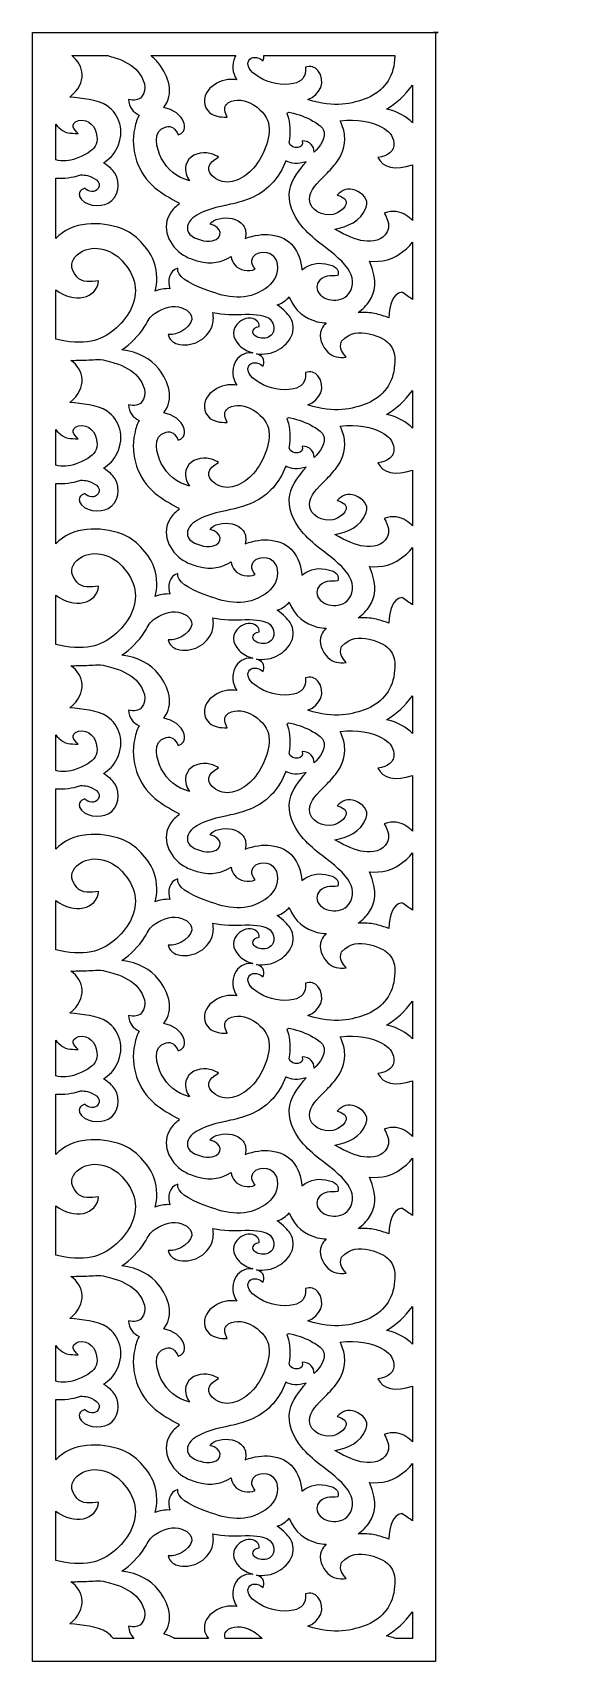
# Model space of a CAD drawing. Header units: centimetres. Extents: x -1.06 to 1.69, y -4.26 to 4.26.
import ezdxf

# ---------------------------------------------------------------- set-up
doc = ezdxf.new("R2010")
doc.units = ezdxf.units.CM
doc.header["$MEASUREMENT"] = 0
doc.layers.add('Layer 1', color=7, linetype='Continuous')

msp = doc.modelspace()

# ---------------------------------------------------------------- linework, layer by layer
at = {"layer": 'Layer 1', "color": 242}
for points, knots in [([(1.04783, -4.26053), (1.04783, -4.26053), (1.04783, 4.26053), (1.04783, 4.26053), (1.04783, 4.26053), (0.9313, 4.26053), (1.69021, 4.26053), (-1.06123, 4.26053), (-1.06123, 4.26053), (-1.06123, 4.26053), (-1.06123, -4.26053), (-1.06123, -4.26053), (-1.06123, -4.26053), (-0.24032, -4.26053), (0.67334, -4.26053), (1.04783, -4.26053)], [0, 0, 0, 0, 0.2, 0.2, 0.2, 0.2, 0.4, 0.4, 0.4, 0.4, 0.6, 0.6, 0.6, 0.6, 1, 1, 1, 1]), ([(-0.93955, 3.18392), (-0.85652, 3.27414), (-0.70651, 3.27574), (-0.59643, 3.23553), (-0.59643, 3.23553), (-0.52502, 3.20946), (-0.45276, 3.13433), (-0.42684, 3.06328), (-0.42684, 3.06328), (-0.40572, 3.00535), (-0.40726, 2.94648), (-0.41956, 2.90828), (-0.41956, 2.90828), (-0.39541, 2.91681), (-0.37021, 2.92224), (-0.34271, 2.92082), (-0.34271, 2.92082), (-0.35552, 2.95926), (-0.34824, 3.01678), (-0.30203, 3.02744), (-0.30203, 3.02744), (-0.30523, 2.98697), (-0.24798, 2.95008), (-0.16397, 2.91846), (-0.16397, 2.91846), (-0.06185, 2.88003), (0.03842, 2.85027), (0.14074, 2.91108), (0.14074, 2.91108), (0.18119, 2.93512), (0.21111, 2.96999), (0.21886, 3.01165), (0.21886, 3.01165), (0.22792, 3.06036), (0.20168, 3.11523), (0.1439, 3.11151), (0.1439, 3.11151), (0.11656, 3.10974), (0.09064, 3.09877), (0.0861, 3.06905), (0.0861, 3.06905), (0.08354, 3.05233), (0.09238, 3.03702), (0.10362, 3.02201), (0.10362, 3.02201), (0.07012, 3.0092), (0.01971, 3.01676), (-0.00371, 3.04473), (-0.00371, 3.04473), (-0.0137, 3.05665), (-0.01923, 3.07176), (-0.0224, 3.08921), (-0.0224, 3.08921), (-0.07037, 3.05874), (-0.12594, 3.04712), (-0.19332, 3.06472), (-0.19332, 3.06472), (-0.21569, 3.07057), (-0.23755, 3.07823), (-0.25771, 3.0884), (-0.25771, 3.0884), (-0.33541, 3.12759), (-0.3904, 3.22456), (-0.34565, 3.30778), (-0.34565, 3.30778), (-0.3344, 3.32871), (-0.31748, 3.34656), (-0.29674, 3.36109), (-0.29674, 3.36109), (-0.29674, 3.36425), (-0.29674, 3.3674), (-0.29674, 3.37056), (-0.29674, 3.37056), (-0.34065, 3.39354), (-0.3839, 3.41744), (-0.42147, 3.44916), (-0.42147, 3.44916), (-0.51031, 3.52416), (-0.55276, 3.64714), (-0.52688, 3.76052), (-0.52688, 3.76052), (-0.5204, 3.7889), (-0.51379, 3.81178), (-0.50423, 3.82926), (-0.50423, 3.82926), (-0.53413, 3.84241), (-0.55712, 3.87044), (-0.5594, 3.91124), (-0.5594, 3.91124), (-0.52961, 3.90261), (-0.50595, 3.9075), (-0.49143, 3.92378), (-0.49143, 3.92378), (-0.45626, 3.96322), (-0.48034, 4.02246), (-0.51006, 4.05671), (-0.51006, 4.05671), (-0.53901, 4.09006), (-0.57995, 4.11323), (-0.63, 4.12865), (-0.63, 4.12865), (-0.64215, 4.13243), (-0.65476, 4.13652), (-0.66778, 4.13995), (-0.66778, 4.13995), (-0.66778, 4.13995), (-0.85624, 4.13995), (-0.85624, 4.13995), (-0.85624, 4.13995), (-0.79168, 4.08996), (-0.77261, 3.99902), (-0.86597, 3.92319), (-0.86597, 3.92319), (-0.80271, 3.91433), (-0.72493, 3.91333), (-0.6715, 3.8765), (-0.6715, 3.8765), (-0.60545, 3.83097), (-0.57682, 3.74569), (-0.61891, 3.65752), (-0.61891, 3.65752), (-0.63475, 3.62434), (-0.65918, 3.59845), (-0.69049, 3.57842), (-0.69049, 3.57842), (-0.66137, 3.5611), (-0.64284, 3.54345), (-0.63138, 3.52558), (-0.63138, 3.52558), (-0.59841, 3.47419), (-0.60977, 3.39862), (-0.66549, 3.36763), (-0.66549, 3.36763), (-0.70449, 3.34593), (-0.79837, 3.35281), (-0.81494, 3.40377), (-0.81494, 3.40377), (-0.82031, 3.42026), (-0.81629, 3.43492), (-0.78787, 3.44674), (-0.78787, 3.44674), (-0.77041, 3.42488), (-0.73222, 3.42155), (-0.71793, 3.44436), (-0.71793, 3.44436), (-0.69588, 3.47956), (-0.74633, 3.5063), (-0.77457, 3.51277), (-0.77457, 3.51277), (-0.78486, 3.51513), (-0.7962, 3.51619), (-0.80878, 3.51572), (-0.80878, 3.51572), (-0.85474, 3.50124), (-0.89799, 3.49662), (-0.93955, 3.49932), (-0.93955, 3.49932), (-0.93955, 3.49932), (-0.93955, 3.18392), (-0.93955, 3.18392)], [0, 0, 0, 0, 0.0243902, 0.0243902, 0.0243902, 0.0243902, 0.0487805, 0.0487805, 0.0487805, 0.0487805, 0.0731707, 0.0731707, 0.0731707, 0.0731707, 0.097561, 0.097561, 0.097561, 0.097561, 0.1219512, 0.1219512, 0.1219512, 0.1219512, 0.1463415, 0.1463415, 0.1463415, 0.1463415, 0.1707317, 0.1707317, 0.1707317, 0.1707317, 0.195122, 0.195122, 0.195122, 0.195122, 0.2195122, 0.2195122, 0.2195122, 0.2195122, 0.2439024, 0.2439024, 0.2439024, 0.2439024, 0.2682927, 0.2682927, 0.2682927, 0.2682927, 0.2926829, 0.2926829, 0.2926829, 0.2926829, 0.3170732, 0.3170732, 0.3170732, 0.3170732, 0.3414634, 0.3414634, 0.3414634, 0.3414634, 0.3658537, 0.3658537, 0.3658537, 0.3658537, 0.3902439, 0.3902439, 0.3902439, 0.3902439, 0.4146341, 0.4146341, 0.4146341, 0.4146341, 0.4390244, 0.4390244, 0.4390244, 0.4390244, 0.4634146, 0.4634146, 0.4634146, 0.4634146, 0.4878049, 0.4878049, 0.4878049, 0.4878049, 0.5121951, 0.5121951, 0.5121951, 0.5121951, 0.5365854, 0.5365854, 0.5365854, 0.5365854, 0.5609756, 0.5609756, 0.5609756, 0.5609756, 0.5853659, 0.5853659, 0.5853659, 0.5853659, 0.6097561, 0.6097561, 0.6097561, 0.6097561, 0.6341463, 0.6341463, 0.6341463, 0.6341463, 0.6585366, 0.6585366, 0.6585366, 0.6585366, 0.6829268, 0.6829268, 0.6829268, 0.6829268, 0.7073171, 0.7073171, 0.7073171, 0.7073171, 0.7317073, 0.7317073, 0.7317073, 0.7317073, 0.7560976, 0.7560976, 0.7560976, 0.7560976, 0.7804878, 0.7804878, 0.7804878, 0.7804878, 0.804878, 0.804878, 0.804878, 0.804878, 0.8292683, 0.8292683, 0.8292683, 0.8292683, 0.8536585, 0.8536585, 0.8536585, 0.8536585, 0.8780488, 0.8780488, 0.8780488, 0.8780488, 0.902439, 0.902439, 0.902439, 0.902439, 0.9268293, 0.9268293, 0.9268293, 0.9268293, 0.9512195, 0.9512195, 0.9512195, 0.9512195, 1, 1, 1, 1]), ([(-0.37458, 3.86794), (-0.32609, 3.85822), (-0.28203, 3.83124), (-0.2681, 3.78528), (-0.2681, 3.78528), (-0.25814, 3.75242), (-0.27675, 3.73207), (-0.29865, 3.72591), (-0.29865, 3.72591), (-0.31342, 3.75836), (-0.33509, 3.77444), (-0.36302, 3.76775), (-0.36302, 3.76775), (-0.43868, 3.74963), (-0.41159, 3.65131), (-0.38757, 3.6038), (-0.38757, 3.6038), (-0.35656, 3.54245), (-0.30635, 3.50406), (-0.23991, 3.48506), (-0.23991, 3.48506), (-0.25599, 3.50437), (-0.26496, 3.53686), (-0.25892, 3.56607), (-0.25892, 3.56607), (-0.24868, 3.61558), (-0.19569, 3.63513), (-0.14976, 3.63078), (-0.14976, 3.63078), (-0.12842, 3.62876), (-0.10801, 3.62124), (-0.08834, 3.60931), (-0.08834, 3.60931), (-0.14644, 3.57677), (-0.1597, 3.53606), (-0.10395, 3.49735), (-0.10395, 3.49735), (-0.04225, 3.45452), (0.03755, 3.49252), (0.08426, 3.54001), (0.08426, 3.54001), (0.13863, 3.59528), (0.19245, 3.71096), (0.17239, 3.78777), (0.17239, 3.78777), (0.16207, 3.82724), (0.13313, 3.86347), (0.07501, 3.89328), (0.07501, 3.89328), (0.04195, 3.91024), (-0.01976, 3.91559), (-0.04715, 3.88468), (-0.04715, 3.88468), (-0.06363, 3.86608), (-0.05214, 3.84174), (-0.04311, 3.81791), (-0.04311, 3.81791), (-0.08185, 3.81731), (-0.11346, 3.82413), (-0.13462, 3.84182), (-0.13462, 3.84182), (-0.16958, 3.87104), (-0.17079, 3.92374), (-0.14293, 3.95813), (-0.14293, 3.95813), (-0.11792, 3.98899), (-0.07828, 4.00867), (-0.03916, 4.0143), (-0.03916, 4.0143), (-0.02348, 4.01656), (-0.00781, 4.01642), (0.00787, 4.01347), (0.00787, 4.01347), (-0.01811, 4.04993), (-0.01953, 4.09522), (-0.00332, 4.12981), (-0.00332, 4.12981), (-0.00168, 4.13331), (0.00014, 4.13669), (0.00213, 4.13995), (0.00213, 4.13995), (0.00213, 4.13995), (-0.44316, 4.13995), (-0.44316, 4.13995), (-0.44316, 4.13995), (-0.42777, 4.12798), (-0.41415, 4.11449), (-0.40212, 4.09964), (-0.40212, 4.09964), (-0.34683, 4.03142), (-0.31911, 3.94073), (-0.37458, 3.86794)], [0, 0, 0, 0, 0.0416667, 0.0416667, 0.0416667, 0.0416667, 0.0833333, 0.0833333, 0.0833333, 0.0833333, 0.125, 0.125, 0.125, 0.125, 0.1666667, 0.1666667, 0.1666667, 0.1666667, 0.2083333, 0.2083333, 0.2083333, 0.2083333, 0.25, 0.25, 0.25, 0.25, 0.2916667, 0.2916667, 0.2916667, 0.2916667, 0.3333333, 0.3333333, 0.3333333, 0.3333333, 0.375, 0.375, 0.375, 0.375, 0.4166667, 0.4166667, 0.4166667, 0.4166667, 0.4583333, 0.4583333, 0.4583333, 0.4583333, 0.5, 0.5, 0.5, 0.5, 0.5416667, 0.5416667, 0.5416667, 0.5416667, 0.5833333, 0.5833333, 0.5833333, 0.5833333, 0.625, 0.625, 0.625, 0.625, 0.6666667, 0.6666667, 0.6666667, 0.6666667, 0.7083333, 0.7083333, 0.7083333, 0.7083333, 0.75, 0.75, 0.75, 0.75, 0.7916667, 0.7916667, 0.7916667, 0.7916667, 0.8333333, 0.8333333, 0.8333333, 0.8333333, 0.875, 0.875, 0.875, 0.875, 0.9166667, 0.9166667, 0.9166667, 0.9166667, 1, 1, 1, 1]), ([(0.14892, 4.13995), (0.14981, 4.13226), (0.14858, 4.1234), (0.14464, 4.11328), (0.14464, 4.11328), (0.11458, 4.13694), (0.08189, 4.13513), (0.07046, 4.11465), (0.07046, 4.11465), (0.05025, 4.07846), (0.09771, 4.04275), (0.12428, 4.02673), (0.12428, 4.02673), (0.17695, 3.99497), (0.24309, 3.98123), (0.30377, 3.99404), (0.30377, 3.99404), (0.34634, 4.00303), (0.37127, 4.02769), (0.36606, 4.07917), (0.36606, 4.07917), (0.39424, 4.08898), (0.41614, 4.08027), (0.43052, 4.06285), (0.43052, 4.06285), (0.47806, 4.0052), (0.44211, 3.93403), (0.37884, 3.91028), (0.37884, 3.91028), (0.52352, 3.86386), (0.60843, 3.88853), (0.68987, 3.91732), (0.68987, 3.91732), (0.77418, 3.95615), (0.82662, 4.01969), (0.83249, 4.11935), (0.83249, 4.11935), (0.83332, 4.12634), (0.83386, 4.13321), (0.83407, 4.13995), (0.83407, 4.13995), (0.83407, 4.13995), (0.14892, 4.13995), (0.14892, 4.13995)], [0, 0, 0, 0, 0.0833333, 0.0833333, 0.0833333, 0.0833333, 0.1666667, 0.1666667, 0.1666667, 0.1666667, 0.25, 0.25, 0.25, 0.25, 0.3333333, 0.3333333, 0.3333333, 0.3333333, 0.4166667, 0.4166667, 0.4166667, 0.4166667, 0.5, 0.5, 0.5, 0.5, 0.5833333, 0.5833333, 0.5833333, 0.5833333, 0.6666667, 0.6666667, 0.6666667, 0.6666667, 0.75, 0.75, 0.75, 0.75, 0.8333333, 0.8333333, 0.8333333, 0.8333333, 1, 1, 1, 1]), ([(0.92615, 3.98485), (0.88773, 3.93134), (0.84162, 3.89181), (0.79149, 3.85958), (0.79149, 3.85958), (0.85536, 3.8463), (0.89529, 3.81984), (0.92615, 3.78838), (0.92615, 3.78838), (0.92615, 3.78838), (0.92615, 3.98485), (0.92615, 3.98485)], [0, 0, 0, 0, 0.25, 0.25, 0.25, 0.25, 0.5, 0.5, 0.5, 0.5, 1, 1, 1, 1]), ([(0.34907, 3.69471), (0.39098, 3.69185), (0.41183, 3.6669), (0.41238, 3.63451), (0.41238, 3.63451), (0.4392, 3.6585), (0.47995, 3.71708), (0.45991, 3.75321), (0.45991, 3.75321), (0.44964, 3.77175), (0.42745, 3.78515), (0.40589, 3.79787), (0.40589, 3.79787), (0.37011, 3.81897), (0.33048, 3.83325), (0.28801, 3.84244), (0.28801, 3.84244), (0.27039, 3.84625), (0.26839, 3.84151), (0.27429, 3.82617), (0.27429, 3.82617), (0.28837, 3.78957), (0.28949, 3.7412), (0.28148, 3.68454), (0.28148, 3.68454), (0.29519, 3.6439), (0.36443, 3.65425), (0.34907, 3.69471)], [0, 0, 0, 0, 0.125, 0.125, 0.125, 0.125, 0.25, 0.25, 0.25, 0.25, 0.375, 0.375, 0.375, 0.375, 0.5, 0.5, 0.5, 0.5, 0.625, 0.625, 0.625, 0.625, 0.75, 0.75, 0.75, 0.75, 1, 1, 1, 1]), ([(-0.93955, 3.59475), (-0.90575, 3.58703), (-0.87009, 3.5861), (-0.83272, 3.60137), (-0.83272, 3.60137), (-0.80825, 3.61138), (-0.78847, 3.62055), (-0.77284, 3.62988), (-0.77284, 3.62988), (-0.73875, 3.65023), (-0.71946, 3.676), (-0.72465, 3.71743), (-0.72465, 3.71743), (-0.73101, 3.76824), (-0.76472, 3.81001), (-0.82134, 3.80056), (-0.82134, 3.80056), (-0.87021, 3.7801), (-0.8446, 3.75656), (-0.82337, 3.73321), (-0.82337, 3.73321), (-0.86469, 3.73321), (-0.89157, 3.73266), (-0.92432, 3.76357), (-0.92432, 3.76357), (-0.92947, 3.76843), (-0.93455, 3.77412), (-0.93955, 3.78086), (-0.93955, 3.78086), (-0.93955, 3.78086), (-0.93955, 3.59475), (-0.93955, 3.59475)], [0, 0, 0, 0, 0.1111111, 0.1111111, 0.1111111, 0.1111111, 0.2222222, 0.2222222, 0.2222222, 0.2222222, 0.3333333, 0.3333333, 0.3333333, 0.3333333, 0.4444444, 0.4444444, 0.4444444, 0.4444444, 0.5555556, 0.5555556, 0.5555556, 0.5555556, 0.6666667, 0.6666667, 0.6666667, 0.6666667, 0.7777778, 0.7777778, 0.7777778, 0.7777778, 1, 1, 1, 1]), ([(0.92615, 3.56908), (0.83775, 3.53736), (0.77084, 3.55503), (0.74545, 3.6071), (0.74545, 3.6071), (0.79763, 3.61395), (0.83351, 3.6396), (0.82909, 3.68345), (0.82909, 3.68345), (0.82508, 3.72338), (0.80042, 3.74692), (0.76683, 3.76601), (0.76683, 3.76601), (0.71296, 3.79663), (0.63704, 3.80761), (0.54789, 3.79967), (0.54789, 3.79967), (0.56215, 3.76967), (0.56895, 3.74496), (0.57122, 3.72345), (0.57122, 3.72345), (0.57702, 3.6684), (0.55809, 3.61627), (0.52392, 3.57454), (0.52392, 3.57454), (0.50522, 3.5517), (0.48515, 3.53073), (0.46546, 3.51035), (0.46546, 3.51035), (0.4339, 3.47769), (0.38636, 3.43664), (0.38739, 3.38766), (0.38739, 3.38766), (0.38862, 3.32971), (0.45883, 3.29959), (0.51026, 3.30878), (0.51026, 3.30878), (0.53946, 3.314), (0.60186, 3.35711), (0.57233, 3.39011), (0.57233, 3.39011), (0.56359, 3.39988), (0.54892, 3.40538), (0.533, 3.40998), (0.533, 3.40998), (0.5588, 3.439), (0.5907, 3.45013), (0.62648, 3.43576), (0.62648, 3.43576), (0.66599, 3.41989), (0.69897, 3.39024), (0.68416, 3.34657), (0.68416, 3.34657), (0.65845, 3.27078), (0.58278, 3.24436), (0.51959, 3.23285), (0.51959, 3.23285), (0.58111, 3.1955), (0.6309, 3.17626), (0.67209, 3.17026), (0.67209, 3.17026), (0.71801, 3.16358), (0.77016, 3.17266), (0.79381, 3.21757), (0.79381, 3.21757), (0.80765, 3.24382), (0.80263, 3.27647), (0.77877, 3.31551), (0.77877, 3.31551), (0.82477, 3.33287), (0.8609, 3.32476), (0.89257, 3.30518), (0.89257, 3.30518), (0.90663, 3.29647), (0.91775, 3.28689), (0.92615, 3.27672), (0.92615, 3.27672), (0.92615, 3.27672), (0.92615, 3.56908), (0.92615, 3.56908)], [0, 0, 0, 0, 0.047619, 0.047619, 0.047619, 0.047619, 0.0952381, 0.0952381, 0.0952381, 0.0952381, 0.1428571, 0.1428571, 0.1428571, 0.1428571, 0.1904762, 0.1904762, 0.1904762, 0.1904762, 0.2380952, 0.2380952, 0.2380952, 0.2380952, 0.2857143, 0.2857143, 0.2857143, 0.2857143, 0.3333333, 0.3333333, 0.3333333, 0.3333333, 0.3809524, 0.3809524, 0.3809524, 0.3809524, 0.4285714, 0.4285714, 0.4285714, 0.4285714, 0.4761905, 0.4761905, 0.4761905, 0.4761905, 0.5238095, 0.5238095, 0.5238095, 0.5238095, 0.5714286, 0.5714286, 0.5714286, 0.5714286, 0.6190476, 0.6190476, 0.6190476, 0.6190476, 0.6666667, 0.6666667, 0.6666667, 0.6666667, 0.7142857, 0.7142857, 0.7142857, 0.7142857, 0.7619048, 0.7619048, 0.7619048, 0.7619048, 0.8095238, 0.8095238, 0.8095238, 0.8095238, 0.8571429, 0.8571429, 0.8571429, 0.8571429, 0.9047619, 0.9047619, 0.9047619, 0.9047619, 1, 1, 1, 1]), ([(0.26376, 3.58946), (0.29138, 3.57438), (0.32576, 3.57092), (0.37003, 3.58444), (0.37003, 3.58444), (0.33614, 3.54142), (0.2953, 3.49532), (0.28486, 3.44004), (0.28486, 3.44004), (0.27209, 3.37251), (0.30059, 3.30405), (0.34655, 3.24887), (0.34655, 3.24887), (0.37401, 3.21589), (0.40702, 3.18717), (0.44155, 3.1596), (0.44155, 3.1596), (0.49303, 3.11851), (0.54998, 3.08039), (0.58776, 3.0256), (0.58776, 3.0256), (0.61625, 2.9843), (0.62479, 2.93741), (0.59371, 2.89542), (0.59371, 2.89542), (0.57013, 2.86357), (0.5321, 2.85743), (0.50036, 2.86219), (0.50036, 2.86219), (0.46811, 2.86703), (0.43553, 2.88427), (0.42793, 2.91856), (0.42793, 2.91856), (0.42224, 2.94424), (0.43583, 2.97208), (0.48003, 2.98703), (0.48003, 2.98703), (0.49872, 2.9877), (0.51742, 2.98838), (0.53611, 2.98905), (0.53611, 2.98905), (0.5436, 3.01339), (0.53211, 3.03564), (0.49213, 3.04628), (0.49213, 3.04628), (0.43566, 3.06132), (0.39422, 3.05406), (0.34848, 3.01937), (0.34848, 3.01937), (0.33826, 3.11686), (0.28844, 3.19054), (0.18478, 3.20285), (0.18478, 3.20285), (0.14318, 3.20778), (0.09846, 3.2003), (0.05153, 3.18411), (0.05153, 3.18411), (0.05581, 3.20834), (0.05657, 3.23199), (0.04068, 3.25288), (0.04068, 3.25288), (0.01147, 3.2913), (-0.04118, 3.29646), (-0.08559, 3.287), (-0.08559, 3.287), (-0.10786, 3.28225), (-0.1229, 3.27244), (-0.13212, 3.25856), (-0.13212, 3.25856), (-0.07113, 3.24478), (-0.05853, 3.18381), (-0.12136, 3.17118), (-0.12136, 3.17118), (-0.15679, 3.16406), (-0.2121, 3.1787), (-0.23764, 3.20429), (-0.23764, 3.20429), (-0.26452, 3.23122), (-0.2483, 3.27026), (-0.22198, 3.29145), (-0.22198, 3.29145), (-0.16915, 3.334), (-0.09098, 3.34784), (-0.02604, 3.3621), (-0.02604, 3.3621), (0.01167, 3.37038), (0.05219, 3.38094), (0.09272, 3.39994), (0.09272, 3.39994), (0.17681, 3.43936), (0.22921, 3.50312), (0.26376, 3.58946)], [0, 0, 0, 0, 0.0416667, 0.0416667, 0.0416667, 0.0416667, 0.0833333, 0.0833333, 0.0833333, 0.0833333, 0.125, 0.125, 0.125, 0.125, 0.1666667, 0.1666667, 0.1666667, 0.1666667, 0.2083333, 0.2083333, 0.2083333, 0.2083333, 0.25, 0.25, 0.25, 0.25, 0.2916667, 0.2916667, 0.2916667, 0.2916667, 0.3333333, 0.3333333, 0.3333333, 0.3333333, 0.375, 0.375, 0.375, 0.375, 0.4166667, 0.4166667, 0.4166667, 0.4166667, 0.4583333, 0.4583333, 0.4583333, 0.4583333, 0.5, 0.5, 0.5, 0.5, 0.5416667, 0.5416667, 0.5416667, 0.5416667, 0.5833333, 0.5833333, 0.5833333, 0.5833333, 0.625, 0.625, 0.625, 0.625, 0.6666667, 0.6666667, 0.6666667, 0.6666667, 0.7083333, 0.7083333, 0.7083333, 0.7083333, 0.75, 0.75, 0.75, 0.75, 0.7916667, 0.7916667, 0.7916667, 0.7916667, 0.8333333, 0.8333333, 0.8333333, 0.8333333, 0.875, 0.875, 0.875, 0.875, 0.9166667, 0.9166667, 0.9166667, 0.9166667, 1, 1, 1, 1]), ([(-0.93955, 2.65704), (-0.87135, 2.64004), (-0.80918, 2.63562), (-0.75443, 2.64651), (-0.75443, 2.64651), (-0.66612, 2.66408), (-0.59069, 2.73122), (-0.54968, 2.80913), (-0.54968, 2.80913), (-0.50116, 2.90129), (-0.52219, 2.98988), (-0.59187, 3.06592), (-0.59187, 3.06592), (-0.65074, 3.13017), (-0.75599, 3.16102), (-0.82839, 3.09708), (-0.82839, 3.09708), (-0.86022, 3.06896), (-0.86986, 3.02678), (-0.83005, 2.98308), (-0.83005, 2.98308), (-0.80079, 2.95096), (-0.75861, 2.95585), (-0.71587, 2.96232), (-0.71587, 2.96232), (-0.72472, 2.86893), (-0.84322, 2.83987), (-0.93955, 2.91536), (-0.93955, 2.91536), (-0.93955, 2.91536), (-0.93955, 2.65704), (-0.93955, 2.65704)], [0, 0, 0, 0, 0.1111111, 0.1111111, 0.1111111, 0.1111111, 0.2222222, 0.2222222, 0.2222222, 0.2222222, 0.3333333, 0.3333333, 0.3333333, 0.3333333, 0.4444444, 0.4444444, 0.4444444, 0.4444444, 0.5555556, 0.5555556, 0.5555556, 0.5555556, 0.6666667, 0.6666667, 0.6666667, 0.6666667, 0.7777778, 0.7777778, 0.7777778, 0.7777778, 1, 1, 1, 1]), ([(0.92615, 3.16345), (0.91807, 3.15166), (0.90773, 3.14026), (0.89538, 3.12959), (0.89538, 3.12959), (0.82571, 3.06942), (0.76248, 3.05904), (0.70131, 3.06457), (0.70131, 3.06457), (0.74775, 2.96046), (0.72827, 2.8985), (0.70194, 2.85764), (0.70194, 2.85764), (0.68687, 2.83427), (0.66654, 2.81345), (0.64293, 2.79611), (0.64293, 2.79611), (0.67511, 2.79776), (0.70525, 2.79575), (0.72788, 2.79093), (0.72788, 2.79093), (0.75452, 2.78525), (0.78016, 2.77706), (0.80353, 2.76791), (0.80353, 2.76791), (0.80637, 2.83957), (0.82306, 2.89222), (0.87024, 2.90304), (0.87024, 2.90304), (0.88888, 2.89011), (0.90751, 2.87718), (0.92615, 2.86426), (0.92615, 2.86426), (0.92615, 2.86426), (0.92615, 3.16345), (0.92615, 3.16345)], [0, 0, 0, 0, 0.1, 0.1, 0.1, 0.1, 0.2, 0.2, 0.2, 0.2, 0.3, 0.3, 0.3, 0.3, 0.4, 0.4, 0.4, 0.4, 0.5, 0.5, 0.5, 0.5, 0.6, 0.6, 0.6, 0.6, 0.7, 0.7, 0.7, 0.7, 0.8, 0.8, 0.8, 0.8, 1, 1, 1, 1]), ([(-0.37458, 2.27062), (-0.32609, 2.26091), (-0.28203, 2.23393), (-0.2681, 2.18796), (-0.2681, 2.18796), (-0.25814, 2.1551), (-0.27675, 2.13476), (-0.29865, 2.12859), (-0.29865, 2.12859), (-0.31342, 2.16105), (-0.33509, 2.17712), (-0.36302, 2.17044), (-0.36302, 2.17044), (-0.43868, 2.15232), (-0.41159, 2.054), (-0.38757, 2.00648), (-0.38757, 2.00648), (-0.35656, 1.94514), (-0.30635, 1.90675), (-0.23991, 1.88774), (-0.23991, 1.88774), (-0.25599, 1.90706), (-0.26496, 1.93955), (-0.25892, 1.96876), (-0.25892, 1.96876), (-0.24868, 2.01827), (-0.19569, 2.03781), (-0.14976, 2.03347), (-0.14976, 2.03347), (-0.12842, 2.03145), (-0.10801, 2.02393), (-0.08834, 2.012), (-0.08834, 2.012), (-0.14644, 1.97946), (-0.1597, 1.93874), (-0.10395, 1.90004), (-0.10395, 1.90004), (-0.04225, 1.85721), (0.03755, 1.89521), (0.08426, 1.9427), (0.08426, 1.9427), (0.13863, 1.99797), (0.19245, 2.11365), (0.17239, 2.19046), (0.17239, 2.19046), (0.16207, 2.22993), (0.13313, 2.26615), (0.07501, 2.29597), (0.07501, 2.29597), (0.04195, 2.31293), (-0.01976, 2.31827), (-0.04715, 2.28737), (-0.04715, 2.28737), (-0.06363, 2.26877), (-0.05214, 2.24443), (-0.04311, 2.22059), (-0.04311, 2.22059), (-0.08185, 2.22), (-0.11346, 2.22682), (-0.13462, 2.24451), (-0.13462, 2.24451), (-0.16958, 2.27373), (-0.17079, 2.32643), (-0.14293, 2.36082), (-0.14293, 2.36082), (-0.11792, 2.39167), (-0.07828, 2.41135), (-0.03916, 2.41699), (-0.03916, 2.41699), (-0.02348, 2.41925), (-0.00781, 2.41911), (0.00787, 2.41615), (0.00787, 2.41615), (-0.01811, 2.45261), (-0.01953, 2.4979), (-0.00332, 2.5325), (-0.00332, 2.5325), (0.01227, 2.56577), (0.04417, 2.58915), (0.08623, 2.58526), (0.08623, 2.58526), (0.08763, 2.58514), (0.08902, 2.58498), (0.09042, 2.58481), (0.09042, 2.58481), (0.06365, 2.59212), (0.03885, 2.6057), (0.01946, 2.62553), (0.01946, 2.62553), (-0.01728, 2.66312), (-0.02173, 2.71202), (0.02104, 2.74678), (0.02104, 2.74678), (0.0475, 2.76829), (0.08679, 2.77659), (0.11379, 2.7512), (0.11379, 2.7512), (0.12182, 2.74366), (0.12541, 2.73411), (0.12455, 2.72255), (0.12455, 2.72255), (0.11414, 2.72103), (0.10444, 2.718), (0.09879, 2.71136), (0.09879, 2.71136), (0.07899, 2.68806), (0.1064, 2.66768), (0.12763, 2.66287), (0.12763, 2.66287), (0.15227, 2.6573), (0.17972, 2.6645), (0.19297, 2.68356), (0.19297, 2.68356), (0.21022, 2.70837), (0.19862, 2.75218), (0.17332, 2.76739), (0.17332, 2.76739), (0.153, 2.7796), (0.11654, 2.78749), (0.05043, 2.78743), (0.05043, 2.78743), (-0.00556, 2.78328), (-0.06156, 2.78414), (-0.11756, 2.796), (-0.11756, 2.796), (-0.11335, 2.76808), (-0.11557, 2.74512), (-0.12217, 2.72552), (-0.12217, 2.72552), (-0.14616, 2.65426), (-0.23112, 2.611), (-0.3041, 2.63194), (-0.3041, 2.63194), (-0.32643, 2.63835), (-0.34351, 2.65348), (-0.35234, 2.68105), (-0.35234, 2.68105), (-0.33537, 2.6785), (-0.30951, 2.68362), (-0.28622, 2.69536), (-0.28622, 2.69536), (-0.22137, 2.72806), (-0.19941, 2.79174), (-0.2797, 2.82041), (-0.2797, 2.82041), (-0.3266, 2.83716), (-0.37351, 2.82357), (-0.42042, 2.79242), (-0.42042, 2.79242), (-0.45062, 2.77237), (-0.45408, 2.75441), (-0.47324, 2.72462), (-0.47324, 2.72462), (-0.50806, 2.6705), (-0.54952, 2.63238), (-0.59393, 2.60135), (-0.59393, 2.60135), (-0.50539, 2.58943), (-0.44411, 2.55415), (-0.40212, 2.50233), (-0.40212, 2.50233), (-0.34683, 2.43411), (-0.31911, 2.34341), (-0.37458, 2.27062)], [0, 0, 0, 0, 0.0238095, 0.0238095, 0.0238095, 0.0238095, 0.047619, 0.047619, 0.047619, 0.047619, 0.0714286, 0.0714286, 0.0714286, 0.0714286, 0.0952381, 0.0952381, 0.0952381, 0.0952381, 0.1190476, 0.1190476, 0.1190476, 0.1190476, 0.1428571, 0.1428571, 0.1428571, 0.1428571, 0.1666667, 0.1666667, 0.1666667, 0.1666667, 0.1904762, 0.1904762, 0.1904762, 0.1904762, 0.2142857, 0.2142857, 0.2142857, 0.2142857, 0.2380952, 0.2380952, 0.2380952, 0.2380952, 0.2619048, 0.2619048, 0.2619048, 0.2619048, 0.2857143, 0.2857143, 0.2857143, 0.2857143, 0.3095238, 0.3095238, 0.3095238, 0.3095238, 0.3333333, 0.3333333, 0.3333333, 0.3333333, 0.3571429, 0.3571429, 0.3571429, 0.3571429, 0.3809524, 0.3809524, 0.3809524, 0.3809524, 0.4047619, 0.4047619, 0.4047619, 0.4047619, 0.4285714, 0.4285714, 0.4285714, 0.4285714, 0.452381, 0.452381, 0.452381, 0.452381, 0.4761905, 0.4761905, 0.4761905, 0.4761905, 0.5, 0.5, 0.5, 0.5, 0.5238095, 0.5238095, 0.5238095, 0.5238095, 0.547619, 0.547619, 0.547619, 0.547619, 0.5714286, 0.5714286, 0.5714286, 0.5714286, 0.5952381, 0.5952381, 0.5952381, 0.5952381, 0.6190476, 0.6190476, 0.6190476, 0.6190476, 0.6428571, 0.6428571, 0.6428571, 0.6428571, 0.6666667, 0.6666667, 0.6666667, 0.6666667, 0.6904762, 0.6904762, 0.6904762, 0.6904762, 0.7142857, 0.7142857, 0.7142857, 0.7142857, 0.7380952, 0.7380952, 0.7380952, 0.7380952, 0.7619048, 0.7619048, 0.7619048, 0.7619048, 0.7857143, 0.7857143, 0.7857143, 0.7857143, 0.8095238, 0.8095238, 0.8095238, 0.8095238, 0.8333333, 0.8333333, 0.8333333, 0.8333333, 0.8571429, 0.8571429, 0.8571429, 0.8571429, 0.8809524, 0.8809524, 0.8809524, 0.8809524, 0.9047619, 0.9047619, 0.9047619, 0.9047619, 0.9285714, 0.9285714, 0.9285714, 0.9285714, 0.952381, 0.952381, 0.952381, 0.952381, 1, 1, 1, 1]), ([(0.11068, 2.58052), (0.13849, 2.57182), (0.15861, 2.55185), (0.14464, 2.51597), (0.14464, 2.51597), (0.11458, 2.53963), (0.08189, 2.53781), (0.07046, 2.51733), (0.07046, 2.51733), (0.05025, 2.48115), (0.09771, 2.44544), (0.12428, 2.42942), (0.12428, 2.42942), (0.17695, 2.39765), (0.24309, 2.38392), (0.30377, 2.39673), (0.30377, 2.39673), (0.34634, 2.40571), (0.37127, 2.43038), (0.36606, 2.48186), (0.36606, 2.48186), (0.39424, 2.49167), (0.41614, 2.48296), (0.43052, 2.46553), (0.43052, 2.46553), (0.47806, 2.40789), (0.44211, 2.33672), (0.37884, 2.31297), (0.37884, 2.31297), (0.52352, 2.26655), (0.60843, 2.29122), (0.68987, 2.32), (0.68987, 2.32), (0.77418, 2.35883), (0.82662, 2.42238), (0.83249, 2.52204), (0.83249, 2.52204), (0.84145, 2.59738), (0.81687, 2.65925), (0.69958, 2.68386), (0.69958, 2.68386), (0.64849, 2.69794), (0.59954, 2.693), (0.55527, 2.64623), (0.55527, 2.64623), (0.54045, 2.60544), (0.56076, 2.58455), (0.57901, 2.5625), (0.57901, 2.5625), (0.54202, 2.55669), (0.50992, 2.56414), (0.48416, 2.58878), (0.48416, 2.58878), (0.45233, 2.61924), (0.4335, 2.66517), (0.45105, 2.70778), (0.45105, 2.70778), (0.45634, 2.7206), (0.46472, 2.73183), (0.4754, 2.7416), (0.4754, 2.7416), (0.45931, 2.74199), (0.44345, 2.74407), (0.42816, 2.748), (0.42816, 2.748), (0.36287, 2.7648), (0.31132, 2.80359), (0.28207, 2.87808), (0.28207, 2.87808), (0.26506, 2.85994), (0.24434, 2.84548), (0.21912, 2.83548), (0.21912, 2.83548), (0.25249, 2.81224), (0.27348, 2.79098), (0.28607, 2.77106), (0.28607, 2.77106), (0.3279, 2.7049), (0.28524, 2.6351), (0.22396, 2.60023), (0.22396, 2.60023), (0.19044, 2.58116), (0.14946, 2.57461), (0.11068, 2.58052)], [0, 0, 0, 0, 0.0454545, 0.0454545, 0.0454545, 0.0454545, 0.0909091, 0.0909091, 0.0909091, 0.0909091, 0.1363636, 0.1363636, 0.1363636, 0.1363636, 0.1818182, 0.1818182, 0.1818182, 0.1818182, 0.2272727, 0.2272727, 0.2272727, 0.2272727, 0.2727273, 0.2727273, 0.2727273, 0.2727273, 0.3181818, 0.3181818, 0.3181818, 0.3181818, 0.3636364, 0.3636364, 0.3636364, 0.3636364, 0.4090909, 0.4090909, 0.4090909, 0.4090909, 0.4545455, 0.4545455, 0.4545455, 0.4545455, 0.5, 0.5, 0.5, 0.5, 0.5454545, 0.5454545, 0.5454545, 0.5454545, 0.5909091, 0.5909091, 0.5909091, 0.5909091, 0.6363636, 0.6363636, 0.6363636, 0.6363636, 0.6818182, 0.6818182, 0.6818182, 0.6818182, 0.7272727, 0.7272727, 0.7272727, 0.7272727, 0.7727273, 0.7727273, 0.7727273, 0.7727273, 0.8181818, 0.8181818, 0.8181818, 0.8181818, 0.8636364, 0.8636364, 0.8636364, 0.8636364, 0.9090909, 0.9090909, 0.9090909, 0.9090909, 1, 1, 1, 1]), ([(-0.93955, 1.5866), (-0.85652, 1.67682), (-0.70651, 1.67842), (-0.59643, 1.63822), (-0.59643, 1.63822), (-0.52502, 1.61215), (-0.45276, 1.53702), (-0.42684, 1.46596), (-0.42684, 1.46596), (-0.40572, 1.40804), (-0.40726, 1.34917), (-0.41956, 1.31096), (-0.41956, 1.31096), (-0.39541, 1.3195), (-0.37021, 1.32492), (-0.34271, 1.32351), (-0.34271, 1.32351), (-0.35552, 1.36195), (-0.34824, 1.41947), (-0.30203, 1.43012), (-0.30203, 1.43012), (-0.30523, 1.38966), (-0.24798, 1.35277), (-0.16397, 1.32115), (-0.16397, 1.32115), (-0.06185, 1.28272), (0.03842, 1.25296), (0.14074, 1.31377), (0.14074, 1.31377), (0.18119, 1.33781), (0.21111, 1.37268), (0.21886, 1.41434), (0.21886, 1.41434), (0.22792, 1.46305), (0.20168, 1.51792), (0.1439, 1.51419), (0.1439, 1.51419), (0.11656, 1.51243), (0.09064, 1.50145), (0.0861, 1.47174), (0.0861, 1.47174), (0.08354, 1.45502), (0.09238, 1.43971), (0.10362, 1.4247), (0.10362, 1.4247), (0.07012, 1.41188), (0.01971, 1.41944), (-0.00371, 1.44741), (-0.00371, 1.44741), (-0.0137, 1.45933), (-0.01923, 1.47445), (-0.0224, 1.4919), (-0.0224, 1.4919), (-0.07037, 1.46143), (-0.12594, 1.44981), (-0.19332, 1.46741), (-0.19332, 1.46741), (-0.21569, 1.47325), (-0.23755, 1.48092), (-0.25771, 1.49109), (-0.25771, 1.49109), (-0.33541, 1.53028), (-0.3904, 1.62725), (-0.34565, 1.71047), (-0.34565, 1.71047), (-0.3344, 1.7314), (-0.31748, 1.74925), (-0.29674, 1.76378), (-0.29674, 1.76378), (-0.29674, 1.76693), (-0.29674, 1.77009), (-0.29674, 1.77325), (-0.29674, 1.77325), (-0.34065, 1.79623), (-0.3839, 1.82012), (-0.42147, 1.85184), (-0.42147, 1.85184), (-0.51031, 1.92685), (-0.55276, 2.04983), (-0.52688, 2.16321), (-0.52688, 2.16321), (-0.5204, 2.19159), (-0.51379, 2.21446), (-0.50423, 2.23195), (-0.50423, 2.23195), (-0.53413, 2.2451), (-0.55712, 2.27313), (-0.5594, 2.31393), (-0.5594, 2.31393), (-0.52961, 2.3053), (-0.50595, 2.31019), (-0.49143, 2.32647), (-0.49143, 2.32647), (-0.45626, 2.36591), (-0.48034, 2.42515), (-0.51006, 2.45939), (-0.51006, 2.45939), (-0.53901, 2.49275), (-0.57995, 2.51592), (-0.63, 2.53134), (-0.63, 2.53134), (-0.66122, 2.54106), (-0.69553, 2.55283), (-0.73202, 2.55013), (-0.73202, 2.55013), (-0.76246, 2.54788), (-0.79436, 2.54648), (-0.82711, 2.54604), (-0.82711, 2.54604), (-0.83819, 2.54589), (-0.84936, 2.54585), (-0.86061, 2.54592), (-0.86061, 2.54592), (-0.79258, 2.49671), (-0.77053, 2.40339), (-0.86597, 2.32587), (-0.86597, 2.32587), (-0.80271, 2.31702), (-0.72493, 2.31601), (-0.6715, 2.27918), (-0.6715, 2.27918), (-0.60545, 2.23366), (-0.57682, 2.14837), (-0.61891, 2.0602), (-0.61891, 2.0602), (-0.63475, 2.02702), (-0.65918, 2.00114), (-0.69049, 1.9811), (-0.69049, 1.9811), (-0.66137, 1.96378), (-0.64284, 1.94613), (-0.63138, 1.92827), (-0.63138, 1.92827), (-0.59841, 1.87687), (-0.60977, 1.80131), (-0.66549, 1.77031), (-0.66549, 1.77031), (-0.70449, 1.74862), (-0.79837, 1.7555), (-0.81494, 1.80645), (-0.81494, 1.80645), (-0.82031, 1.82295), (-0.81629, 1.83761), (-0.78787, 1.84943), (-0.78787, 1.84943), (-0.77041, 1.82757), (-0.73222, 1.82424), (-0.71793, 1.84705), (-0.71793, 1.84705), (-0.69588, 1.88224), (-0.74633, 1.90898), (-0.77457, 1.91546), (-0.77457, 1.91546), (-0.78486, 1.91782), (-0.7962, 1.91888), (-0.80878, 1.91841), (-0.80878, 1.91841), (-0.85474, 1.90393), (-0.89799, 1.89931), (-0.93955, 1.90201), (-0.93955, 1.90201), (-0.93955, 1.90201), (-0.93955, 1.5866), (-0.93955, 1.5866)], [0, 0, 0, 0, 0.0238095, 0.0238095, 0.0238095, 0.0238095, 0.047619, 0.047619, 0.047619, 0.047619, 0.0714286, 0.0714286, 0.0714286, 0.0714286, 0.0952381, 0.0952381, 0.0952381, 0.0952381, 0.1190476, 0.1190476, 0.1190476, 0.1190476, 0.1428571, 0.1428571, 0.1428571, 0.1428571, 0.1666667, 0.1666667, 0.1666667, 0.1666667, 0.1904762, 0.1904762, 0.1904762, 0.1904762, 0.2142857, 0.2142857, 0.2142857, 0.2142857, 0.2380952, 0.2380952, 0.2380952, 0.2380952, 0.2619048, 0.2619048, 0.2619048, 0.2619048, 0.2857143, 0.2857143, 0.2857143, 0.2857143, 0.3095238, 0.3095238, 0.3095238, 0.3095238, 0.3333333, 0.3333333, 0.3333333, 0.3333333, 0.3571429, 0.3571429, 0.3571429, 0.3571429, 0.3809524, 0.3809524, 0.3809524, 0.3809524, 0.4047619, 0.4047619, 0.4047619, 0.4047619, 0.4285714, 0.4285714, 0.4285714, 0.4285714, 0.452381, 0.452381, 0.452381, 0.452381, 0.4761905, 0.4761905, 0.4761905, 0.4761905, 0.5, 0.5, 0.5, 0.5, 0.5238095, 0.5238095, 0.5238095, 0.5238095, 0.547619, 0.547619, 0.547619, 0.547619, 0.5714286, 0.5714286, 0.5714286, 0.5714286, 0.5952381, 0.5952381, 0.5952381, 0.5952381, 0.6190476, 0.6190476, 0.6190476, 0.6190476, 0.6428571, 0.6428571, 0.6428571, 0.6428571, 0.6666667, 0.6666667, 0.6666667, 0.6666667, 0.6904762, 0.6904762, 0.6904762, 0.6904762, 0.7142857, 0.7142857, 0.7142857, 0.7142857, 0.7380952, 0.7380952, 0.7380952, 0.7380952, 0.7619048, 0.7619048, 0.7619048, 0.7619048, 0.7857143, 0.7857143, 0.7857143, 0.7857143, 0.8095238, 0.8095238, 0.8095238, 0.8095238, 0.8333333, 0.8333333, 0.8333333, 0.8333333, 0.8571429, 0.8571429, 0.8571429, 0.8571429, 0.8809524, 0.8809524, 0.8809524, 0.8809524, 0.9047619, 0.9047619, 0.9047619, 0.9047619, 0.9285714, 0.9285714, 0.9285714, 0.9285714, 0.952381, 0.952381, 0.952381, 0.952381, 1, 1, 1, 1]), ([(0.92615, 2.38753), (0.88773, 2.33403), (0.84162, 2.29449), (0.79149, 2.26227), (0.79149, 2.26227), (0.85536, 2.24898), (0.89529, 2.22252), (0.92615, 2.19107), (0.92615, 2.19107), (0.92615, 2.19107), (0.92615, 2.38753), (0.92615, 2.38753)], [0, 0, 0, 0, 0.25, 0.25, 0.25, 0.25, 0.5, 0.5, 0.5, 0.5, 1, 1, 1, 1]), ([(0.34907, 2.0974), (0.39098, 2.09454), (0.41183, 2.06958), (0.41238, 2.0372), (0.41238, 2.0372), (0.4392, 2.06118), (0.47995, 2.11976), (0.45991, 2.1559), (0.45991, 2.1559), (0.44964, 2.17443), (0.42745, 2.18784), (0.40589, 2.20056), (0.40589, 2.20056), (0.37011, 2.22166), (0.33048, 2.23594), (0.28801, 2.24512), (0.28801, 2.24512), (0.27039, 2.24893), (0.26839, 2.24419), (0.27429, 2.22885), (0.27429, 2.22885), (0.28837, 2.19225), (0.28949, 2.14389), (0.28148, 2.08722), (0.28148, 2.08722), (0.29519, 2.04659), (0.36443, 2.05694), (0.34907, 2.0974)], [0, 0, 0, 0, 0.125, 0.125, 0.125, 0.125, 0.25, 0.25, 0.25, 0.25, 0.375, 0.375, 0.375, 0.375, 0.5, 0.5, 0.5, 0.5, 0.625, 0.625, 0.625, 0.625, 0.75, 0.75, 0.75, 0.75, 1, 1, 1, 1]), ([(-0.93955, 1.99743), (-0.90575, 1.98972), (-0.87009, 1.98878), (-0.83272, 2.00406), (-0.83272, 2.00406), (-0.80825, 2.01406), (-0.78847, 2.02324), (-0.77284, 2.03257), (-0.77284, 2.03257), (-0.73875, 2.05292), (-0.71946, 2.07868), (-0.72465, 2.12012), (-0.72465, 2.12012), (-0.73101, 2.17093), (-0.76472, 2.21269), (-0.82134, 2.20324), (-0.82134, 2.20324), (-0.87021, 2.18279), (-0.8446, 2.15925), (-0.82337, 2.1359), (-0.82337, 2.1359), (-0.86469, 2.1359), (-0.89157, 2.13535), (-0.92432, 2.16626), (-0.92432, 2.16626), (-0.92947, 2.17112), (-0.93455, 2.17681), (-0.93955, 2.18355), (-0.93955, 2.18355), (-0.93955, 2.18355), (-0.93955, 1.99743), (-0.93955, 1.99743)], [0, 0, 0, 0, 0.1111111, 0.1111111, 0.1111111, 0.1111111, 0.2222222, 0.2222222, 0.2222222, 0.2222222, 0.3333333, 0.3333333, 0.3333333, 0.3333333, 0.4444444, 0.4444444, 0.4444444, 0.4444444, 0.5555556, 0.5555556, 0.5555556, 0.5555556, 0.6666667, 0.6666667, 0.6666667, 0.6666667, 0.7777778, 0.7777778, 0.7777778, 0.7777778, 1, 1, 1, 1]), ([(0.92615, 1.97177), (0.83775, 1.94005), (0.77084, 1.95771), (0.74545, 2.00978), (0.74545, 2.00978), (0.79763, 2.01663), (0.83351, 2.04229), (0.82909, 2.08614), (0.82909, 2.08614), (0.82508, 2.12607), (0.80042, 2.1496), (0.76683, 2.1687), (0.76683, 2.1687), (0.71296, 2.19931), (0.63704, 2.2103), (0.54789, 2.20236), (0.54789, 2.20236), (0.56215, 2.17236), (0.56895, 2.14765), (0.57122, 2.12614), (0.57122, 2.12614), (0.57702, 2.07109), (0.55809, 2.01896), (0.52392, 1.97723), (0.52392, 1.97723), (0.50522, 1.95439), (0.48515, 1.93342), (0.46546, 1.91304), (0.46546, 1.91304), (0.4339, 1.88038), (0.38636, 1.83933), (0.38739, 1.79035), (0.38739, 1.79035), (0.38862, 1.73239), (0.45883, 1.70228), (0.51026, 1.71147), (0.51026, 1.71147), (0.53946, 1.71668), (0.60186, 1.75979), (0.57233, 1.79279), (0.57233, 1.79279), (0.56359, 1.80257), (0.54892, 1.80807), (0.533, 1.81267), (0.533, 1.81267), (0.5588, 1.84169), (0.5907, 1.85282), (0.62648, 1.83845), (0.62648, 1.83845), (0.66599, 1.82258), (0.69897, 1.79293), (0.68416, 1.74926), (0.68416, 1.74926), (0.65845, 1.67346), (0.58278, 1.64704), (0.51959, 1.63553), (0.51959, 1.63553), (0.58111, 1.59819), (0.6309, 1.57894), (0.67209, 1.57295), (0.67209, 1.57295), (0.71801, 1.56627), (0.77016, 1.57535), (0.79381, 1.62025), (0.79381, 1.62025), (0.80765, 1.64651), (0.80263, 1.67916), (0.77877, 1.7182), (0.77877, 1.7182), (0.82477, 1.73555), (0.8609, 1.72745), (0.89257, 1.70786), (0.89257, 1.70786), (0.90663, 1.69916), (0.91775, 1.68958), (0.92615, 1.67941), (0.92615, 1.67941), (0.92615, 1.67941), (0.92615, 1.97177), (0.92615, 1.97177)], [0, 0, 0, 0, 0.047619, 0.047619, 0.047619, 0.047619, 0.0952381, 0.0952381, 0.0952381, 0.0952381, 0.1428571, 0.1428571, 0.1428571, 0.1428571, 0.1904762, 0.1904762, 0.1904762, 0.1904762, 0.2380952, 0.2380952, 0.2380952, 0.2380952, 0.2857143, 0.2857143, 0.2857143, 0.2857143, 0.3333333, 0.3333333, 0.3333333, 0.3333333, 0.3809524, 0.3809524, 0.3809524, 0.3809524, 0.4285714, 0.4285714, 0.4285714, 0.4285714, 0.4761905, 0.4761905, 0.4761905, 0.4761905, 0.5238095, 0.5238095, 0.5238095, 0.5238095, 0.5714286, 0.5714286, 0.5714286, 0.5714286, 0.6190476, 0.6190476, 0.6190476, 0.6190476, 0.6666667, 0.6666667, 0.6666667, 0.6666667, 0.7142857, 0.7142857, 0.7142857, 0.7142857, 0.7619048, 0.7619048, 0.7619048, 0.7619048, 0.8095238, 0.8095238, 0.8095238, 0.8095238, 0.8571429, 0.8571429, 0.8571429, 0.8571429, 0.9047619, 0.9047619, 0.9047619, 0.9047619, 1, 1, 1, 1]), ([(0.26376, 1.99214), (0.29138, 1.97706), (0.32576, 1.97361), (0.37003, 1.98713), (0.37003, 1.98713), (0.33614, 1.94411), (0.2953, 1.898), (0.28486, 1.84273), (0.28486, 1.84273), (0.27209, 1.7752), (0.30059, 1.70673), (0.34655, 1.65156), (0.34655, 1.65156), (0.37401, 1.61858), (0.40702, 1.58985), (0.44155, 1.56229), (0.44155, 1.56229), (0.49303, 1.5212), (0.54998, 1.48308), (0.58776, 1.42829), (0.58776, 1.42829), (0.61625, 1.38699), (0.62479, 1.34009), (0.59371, 1.29811), (0.59371, 1.29811), (0.57013, 1.26625), (0.5321, 1.26012), (0.50036, 1.26488), (0.50036, 1.26488), (0.46811, 1.26972), (0.43553, 1.28696), (0.42793, 1.32124), (0.42793, 1.32124), (0.42224, 1.34693), (0.43583, 1.37477), (0.48003, 1.38972), (0.48003, 1.38972), (0.49872, 1.39039), (0.51742, 1.39106), (0.53611, 1.39174), (0.53611, 1.39174), (0.5436, 1.41608), (0.53211, 1.43832), (0.49213, 1.44897), (0.49213, 1.44897), (0.43566, 1.46401), (0.39422, 1.45675), (0.34848, 1.42205), (0.34848, 1.42205), (0.33826, 1.51954), (0.28844, 1.59323), (0.18478, 1.60554), (0.18478, 1.60554), (0.14318, 1.61047), (0.09846, 1.60298), (0.05153, 1.5868), (0.05153, 1.5868), (0.05581, 1.61102), (0.05657, 1.63467), (0.04068, 1.65557), (0.04068, 1.65557), (0.01147, 1.69399), (-0.04118, 1.69915), (-0.08559, 1.68968), (-0.08559, 1.68968), (-0.10786, 1.68494), (-0.1229, 1.67512), (-0.13212, 1.66125), (-0.13212, 1.66125), (-0.07113, 1.64746), (-0.05853, 1.5865), (-0.12136, 1.57387), (-0.12136, 1.57387), (-0.15679, 1.56675), (-0.2121, 1.58138), (-0.23764, 1.60698), (-0.23764, 1.60698), (-0.26452, 1.63391), (-0.2483, 1.67295), (-0.22198, 1.69414), (-0.22198, 1.69414), (-0.16915, 1.73669), (-0.09098, 1.75052), (-0.02604, 1.76479), (-0.02604, 1.76479), (0.01167, 1.77307), (0.05219, 1.78363), (0.09272, 1.80263), (0.09272, 1.80263), (0.17681, 1.84204), (0.22921, 1.90581), (0.26376, 1.99214)], [0, 0, 0, 0, 0.0416667, 0.0416667, 0.0416667, 0.0416667, 0.0833333, 0.0833333, 0.0833333, 0.0833333, 0.125, 0.125, 0.125, 0.125, 0.1666667, 0.1666667, 0.1666667, 0.1666667, 0.2083333, 0.2083333, 0.2083333, 0.2083333, 0.25, 0.25, 0.25, 0.25, 0.2916667, 0.2916667, 0.2916667, 0.2916667, 0.3333333, 0.3333333, 0.3333333, 0.3333333, 0.375, 0.375, 0.375, 0.375, 0.4166667, 0.4166667, 0.4166667, 0.4166667, 0.4583333, 0.4583333, 0.4583333, 0.4583333, 0.5, 0.5, 0.5, 0.5, 0.5416667, 0.5416667, 0.5416667, 0.5416667, 0.5833333, 0.5833333, 0.5833333, 0.5833333, 0.625, 0.625, 0.625, 0.625, 0.6666667, 0.6666667, 0.6666667, 0.6666667, 0.7083333, 0.7083333, 0.7083333, 0.7083333, 0.75, 0.75, 0.75, 0.75, 0.7916667, 0.7916667, 0.7916667, 0.7916667, 0.8333333, 0.8333333, 0.8333333, 0.8333333, 0.875, 0.875, 0.875, 0.875, 0.9166667, 0.9166667, 0.9166667, 0.9166667, 1, 1, 1, 1]), ([(-0.93955, 1.05973), (-0.87135, 1.04273), (-0.80918, 1.03831), (-0.75443, 1.0492), (-0.75443, 1.0492), (-0.66612, 1.06676), (-0.59069, 1.13391), (-0.54968, 1.21181), (-0.54968, 1.21181), (-0.50116, 1.30398), (-0.52219, 1.39257), (-0.59187, 1.46861), (-0.59187, 1.46861), (-0.65074, 1.53285), (-0.75599, 1.56371), (-0.82839, 1.49977), (-0.82839, 1.49977), (-0.86022, 1.47165), (-0.86986, 1.42947), (-0.83005, 1.38577), (-0.83005, 1.38577), (-0.80079, 1.35365), (-0.75861, 1.35854), (-0.71587, 1.36501), (-0.71587, 1.36501), (-0.72472, 1.27162), (-0.84322, 1.24256), (-0.93955, 1.31805), (-0.93955, 1.31805), (-0.93955, 1.31805), (-0.93955, 1.05973), (-0.93955, 1.05973)], [0, 0, 0, 0, 0.1111111, 0.1111111, 0.1111111, 0.1111111, 0.2222222, 0.2222222, 0.2222222, 0.2222222, 0.3333333, 0.3333333, 0.3333333, 0.3333333, 0.4444444, 0.4444444, 0.4444444, 0.4444444, 0.5555556, 0.5555556, 0.5555556, 0.5555556, 0.6666667, 0.6666667, 0.6666667, 0.6666667, 0.7777778, 0.7777778, 0.7777778, 0.7777778, 1, 1, 1, 1]), ([(0.92615, 1.56613), (0.91807, 1.55434), (0.90773, 1.54295), (0.89538, 1.53228), (0.89538, 1.53228), (0.82571, 1.4721), (0.76248, 1.46172), (0.70131, 1.46726), (0.70131, 1.46726), (0.74775, 1.36314), (0.72827, 1.30119), (0.70194, 1.26033), (0.70194, 1.26033), (0.68687, 1.23695), (0.66654, 1.21613), (0.64293, 1.1988), (0.64293, 1.1988), (0.67511, 1.20045), (0.70525, 1.19844), (0.72788, 1.19362), (0.72788, 1.19362), (0.75452, 1.18794), (0.78016, 1.17975), (0.80353, 1.1706), (0.80353, 1.1706), (0.80637, 1.24226), (0.82306, 1.29491), (0.87024, 1.30573), (0.87024, 1.30573), (0.88888, 1.2928), (0.90751, 1.27987), (0.92615, 1.26694), (0.92615, 1.26694), (0.92615, 1.26694), (0.92615, 1.56613), (0.92615, 1.56613)], [0, 0, 0, 0, 0.1, 0.1, 0.1, 0.1, 0.2, 0.2, 0.2, 0.2, 0.3, 0.3, 0.3, 0.3, 0.4, 0.4, 0.4, 0.4, 0.5, 0.5, 0.5, 0.5, 0.6, 0.6, 0.6, 0.6, 0.7, 0.7, 0.7, 0.7, 0.8, 0.8, 0.8, 0.8, 1, 1, 1, 1]), ([(0.11068, 0.98321), (0.13849, 0.97451), (0.15861, 0.95453), (0.14464, 0.91866), (0.14464, 0.91866), (0.11458, 0.94232), (0.08189, 0.9405), (0.07046, 0.92002), (0.07046, 0.92002), (0.05025, 0.88384), (0.09771, 0.84813), (0.12428, 0.8321), (0.12428, 0.8321), (0.17695, 0.80034), (0.24309, 0.78661), (0.30377, 0.79942), (0.30377, 0.79942), (0.34634, 0.8084), (0.37127, 0.83307), (0.36606, 0.88455), (0.36606, 0.88455), (0.39424, 0.89435), (0.41614, 0.88565), (0.43052, 0.86822), (0.43052, 0.86822), (0.47806, 0.81057), (0.44211, 0.7394), (0.37884, 0.71565), (0.37884, 0.71565), (0.52352, 0.66924), (0.60843, 0.69391), (0.68987, 0.72269), (0.68987, 0.72269), (0.77418, 0.76152), (0.82662, 0.82506), (0.83249, 0.92473), (0.83249, 0.92473), (0.84145, 1.00007), (0.81687, 1.06193), (0.69958, 1.08655), (0.69958, 1.08655), (0.64849, 1.10063), (0.59954, 1.09569), (0.55527, 1.04892), (0.55527, 1.04892), (0.54045, 1.00813), (0.56076, 0.98724), (0.57901, 0.96518), (0.57901, 0.96518), (0.54202, 0.95938), (0.50992, 0.96683), (0.48416, 0.99147), (0.48416, 0.99147), (0.45233, 1.02192), (0.4335, 1.06785), (0.45105, 1.11047), (0.45105, 1.11047), (0.45634, 1.12329), (0.46472, 1.13451), (0.4754, 1.14428), (0.4754, 1.14428), (0.45931, 1.14467), (0.44345, 1.14675), (0.42816, 1.15069), (0.42816, 1.15069), (0.36287, 1.16748), (0.31132, 1.20627), (0.28207, 1.28077), (0.28207, 1.28077), (0.26506, 1.26263), (0.24434, 1.24817), (0.21912, 1.23817), (0.21912, 1.23817), (0.25249, 1.21493), (0.27348, 1.19367), (0.28607, 1.17375), (0.28607, 1.17375), (0.3279, 1.10759), (0.28524, 1.03779), (0.22396, 1.00292), (0.22396, 1.00292), (0.19044, 0.98385), (0.14946, 0.9773), (0.11068, 0.98321)], [0, 0, 0, 0, 0.0454545, 0.0454545, 0.0454545, 0.0454545, 0.0909091, 0.0909091, 0.0909091, 0.0909091, 0.1363636, 0.1363636, 0.1363636, 0.1363636, 0.1818182, 0.1818182, 0.1818182, 0.1818182, 0.2272727, 0.2272727, 0.2272727, 0.2272727, 0.2727273, 0.2727273, 0.2727273, 0.2727273, 0.3181818, 0.3181818, 0.3181818, 0.3181818, 0.3636364, 0.3636364, 0.3636364, 0.3636364, 0.4090909, 0.4090909, 0.4090909, 0.4090909, 0.4545455, 0.4545455, 0.4545455, 0.4545455, 0.5, 0.5, 0.5, 0.5, 0.5454545, 0.5454545, 0.5454545, 0.5454545, 0.5909091, 0.5909091, 0.5909091, 0.5909091, 0.6363636, 0.6363636, 0.6363636, 0.6363636, 0.6818182, 0.6818182, 0.6818182, 0.6818182, 0.7272727, 0.7272727, 0.7272727, 0.7272727, 0.7727273, 0.7727273, 0.7727273, 0.7727273, 0.8181818, 0.8181818, 0.8181818, 0.8181818, 0.8636364, 0.8636364, 0.8636364, 0.8636364, 0.9090909, 0.9090909, 0.9090909, 0.9090909, 1, 1, 1, 1]), ([(-0.37458, 0.67331), (-0.32609, 0.66359), (-0.28203, 0.63662), (-0.2681, 0.59065), (-0.2681, 0.59065), (-0.25814, 0.55779), (-0.27675, 0.53745), (-0.29865, 0.53128), (-0.29865, 0.53128), (-0.31342, 0.56374), (-0.33509, 0.57981), (-0.36302, 0.57312), (-0.36302, 0.57312), (-0.43868, 0.555), (-0.41159, 0.45669), (-0.38757, 0.40917), (-0.38757, 0.40917), (-0.35656, 0.34782), (-0.30635, 0.30944), (-0.23991, 0.29043), (-0.23991, 0.29043), (-0.25599, 0.30974), (-0.26496, 0.34224), (-0.25892, 0.37145), (-0.25892, 0.37145), (-0.24868, 0.42095), (-0.19569, 0.4405), (-0.14976, 0.43616), (-0.14976, 0.43616), (-0.12842, 0.43414), (-0.10801, 0.42662), (-0.08834, 0.41468), (-0.08834, 0.41468), (-0.14644, 0.38215), (-0.1597, 0.34143), (-0.10395, 0.30273), (-0.10395, 0.30273), (-0.04225, 0.25989), (0.03755, 0.2979), (0.08426, 0.34539), (0.08426, 0.34539), (0.13863, 0.40065), (0.19245, 0.51633), (0.17239, 0.59315), (0.17239, 0.59315), (0.16207, 0.63262), (0.13313, 0.66884), (0.07501, 0.69866), (0.07501, 0.69866), (0.04195, 0.71562), (-0.01976, 0.72096), (-0.04715, 0.69006), (-0.04715, 0.69006), (-0.06363, 0.67145), (-0.05214, 0.64711), (-0.04311, 0.62328), (-0.04311, 0.62328), (-0.08185, 0.62268), (-0.11346, 0.62951), (-0.13462, 0.6472), (-0.13462, 0.6472), (-0.16958, 0.67642), (-0.17079, 0.72912), (-0.14293, 0.76351), (-0.14293, 0.76351), (-0.11792, 0.79436), (-0.07828, 0.81404), (-0.03916, 0.81968), (-0.03916, 0.81968), (-0.02348, 0.82194), (-0.00781, 0.8218), (0.00787, 0.81884), (0.00787, 0.81884), (-0.01811, 0.8553), (-0.01953, 0.90059), (-0.00332, 0.93519), (-0.00332, 0.93519), (0.01227, 0.96846), (0.04417, 0.99184), (0.08623, 0.98795), (0.08623, 0.98795), (0.08763, 0.98782), (0.08902, 0.98767), (0.09042, 0.98749), (0.09042, 0.98749), (0.06365, 0.99481), (0.03885, 1.00839), (0.01946, 1.02822), (0.01946, 1.02822), (-0.01728, 1.06581), (-0.02173, 1.11471), (0.02104, 1.14947), (0.02104, 1.14947), (0.0475, 1.17098), (0.08679, 1.17928), (0.11379, 1.15389), (0.11379, 1.15389), (0.12182, 1.14634), (0.12541, 1.13679), (0.12455, 1.12524), (0.12455, 1.12524), (0.11414, 1.12372), (0.10444, 1.12069), (0.09879, 1.11405), (0.09879, 1.11405), (0.07899, 1.09075), (0.1064, 1.07037), (0.12763, 1.06556), (0.12763, 1.06556), (0.15227, 1.05998), (0.17972, 1.06719), (0.19297, 1.08625), (0.19297, 1.08625), (0.21022, 1.11106), (0.19862, 1.15487), (0.17332, 1.17008), (0.17332, 1.17008), (0.153, 1.18229), (0.11654, 1.19017), (0.05043, 1.19012), (0.05043, 1.19012), (-0.00556, 1.18597), (-0.06156, 1.18682), (-0.11756, 1.19869), (-0.11756, 1.19869), (-0.11335, 1.17076), (-0.11557, 1.1478), (-0.12217, 1.12821), (-0.12217, 1.12821), (-0.14616, 1.05694), (-0.23112, 1.01369), (-0.3041, 1.03463), (-0.3041, 1.03463), (-0.32643, 1.04103), (-0.34351, 1.05617), (-0.35234, 1.08374), (-0.35234, 1.08374), (-0.33537, 1.08119), (-0.30951, 1.08631), (-0.28622, 1.09805), (-0.28622, 1.09805), (-0.22137, 1.13075), (-0.19941, 1.19443), (-0.2797, 1.22309), (-0.2797, 1.22309), (-0.3266, 1.23984), (-0.37351, 1.22626), (-0.42042, 1.19511), (-0.42042, 1.19511), (-0.45062, 1.17506), (-0.45408, 1.1571), (-0.47324, 1.12731), (-0.47324, 1.12731), (-0.50806, 1.07318), (-0.54952, 1.03507), (-0.59393, 1.00404), (-0.59393, 1.00404), (-0.50539, 0.99212), (-0.44411, 0.95683), (-0.40212, 0.90502), (-0.40212, 0.90502), (-0.34683, 0.8368), (-0.31911, 0.7461), (-0.37458, 0.67331)], [0, 0, 0, 0, 0.0238095, 0.0238095, 0.0238095, 0.0238095, 0.047619, 0.047619, 0.047619, 0.047619, 0.0714286, 0.0714286, 0.0714286, 0.0714286, 0.0952381, 0.0952381, 0.0952381, 0.0952381, 0.1190476, 0.1190476, 0.1190476, 0.1190476, 0.1428571, 0.1428571, 0.1428571, 0.1428571, 0.1666667, 0.1666667, 0.1666667, 0.1666667, 0.1904762, 0.1904762, 0.1904762, 0.1904762, 0.2142857, 0.2142857, 0.2142857, 0.2142857, 0.2380952, 0.2380952, 0.2380952, 0.2380952, 0.2619048, 0.2619048, 0.2619048, 0.2619048, 0.2857143, 0.2857143, 0.2857143, 0.2857143, 0.3095238, 0.3095238, 0.3095238, 0.3095238, 0.3333333, 0.3333333, 0.3333333, 0.3333333, 0.3571429, 0.3571429, 0.3571429, 0.3571429, 0.3809524, 0.3809524, 0.3809524, 0.3809524, 0.4047619, 0.4047619, 0.4047619, 0.4047619, 0.4285714, 0.4285714, 0.4285714, 0.4285714, 0.452381, 0.452381, 0.452381, 0.452381, 0.4761905, 0.4761905, 0.4761905, 0.4761905, 0.5, 0.5, 0.5, 0.5, 0.5238095, 0.5238095, 0.5238095, 0.5238095, 0.547619, 0.547619, 0.547619, 0.547619, 0.5714286, 0.5714286, 0.5714286, 0.5714286, 0.5952381, 0.5952381, 0.5952381, 0.5952381, 0.6190476, 0.6190476, 0.6190476, 0.6190476, 0.6428571, 0.6428571, 0.6428571, 0.6428571, 0.6666667, 0.6666667, 0.6666667, 0.6666667, 0.6904762, 0.6904762, 0.6904762, 0.6904762, 0.7142857, 0.7142857, 0.7142857, 0.7142857, 0.7380952, 0.7380952, 0.7380952, 0.7380952, 0.7619048, 0.7619048, 0.7619048, 0.7619048, 0.7857143, 0.7857143, 0.7857143, 0.7857143, 0.8095238, 0.8095238, 0.8095238, 0.8095238, 0.8333333, 0.8333333, 0.8333333, 0.8333333, 0.8571429, 0.8571429, 0.8571429, 0.8571429, 0.8809524, 0.8809524, 0.8809524, 0.8809524, 0.9047619, 0.9047619, 0.9047619, 0.9047619, 0.9285714, 0.9285714, 0.9285714, 0.9285714, 0.952381, 0.952381, 0.952381, 0.952381, 1, 1, 1, 1]), ([(-0.93955, -0.01071), (-0.85652, 0.07951), (-0.70651, 0.08111), (-0.59643, 0.04091), (-0.59643, 0.04091), (-0.52502, 0.01483), (-0.45276, -0.06029), (-0.42684, -0.13135), (-0.42684, -0.13135), (-0.40572, -0.18928), (-0.40726, -0.24814), (-0.41956, -0.28635), (-0.41956, -0.28635), (-0.39541, -0.27781), (-0.37021, -0.27239), (-0.34271, -0.27381), (-0.34271, -0.27381), (-0.35552, -0.23536), (-0.34824, -0.17785), (-0.30203, -0.16719), (-0.30203, -0.16719), (-0.30523, -0.20765), (-0.24798, -0.24454), (-0.16397, -0.27616), (-0.16397, -0.27616), (-0.06185, -0.3146), (0.03842, -0.34436), (0.14074, -0.28354), (0.14074, -0.28354), (0.18119, -0.25951), (0.21111, -0.22464), (0.21886, -0.18298), (0.21886, -0.18298), (0.22792, -0.13426), (0.20168, -0.07939), (0.1439, -0.08312), (0.1439, -0.08312), (0.11656, -0.08488), (0.09064, -0.09586), (0.0861, -0.12558), (0.0861, -0.12558), (0.08354, -0.1423), (0.09238, -0.1576), (0.10362, -0.17262), (0.10362, -0.17262), (0.07012, -0.18543), (0.01971, -0.17787), (-0.00371, -0.1499), (-0.00371, -0.1499), (-0.0137, -0.13798), (-0.01923, -0.12286), (-0.0224, -0.10541), (-0.0224, -0.10541), (-0.07037, -0.13588), (-0.12594, -0.1475), (-0.19332, -0.1299), (-0.19332, -0.1299), (-0.21569, -0.12406), (-0.23755, -0.11639), (-0.25771, -0.10623), (-0.25771, -0.10623), (-0.33541, -0.06704), (-0.3904, 0.02993), (-0.34565, 0.11316), (-0.34565, 0.11316), (-0.3344, 0.13409), (-0.31748, 0.15193), (-0.29674, 0.16646), (-0.29674, 0.16646), (-0.29674, 0.16962), (-0.29674, 0.17278), (-0.29674, 0.17594), (-0.29674, 0.17594), (-0.34065, 0.19892), (-0.3839, 0.22281), (-0.42147, 0.25453), (-0.42147, 0.25453), (-0.51031, 0.32954), (-0.55276, 0.45251), (-0.52688, 0.5659), (-0.52688, 0.5659), (-0.5204, 0.59428), (-0.51379, 0.61715), (-0.50423, 0.63464), (-0.50423, 0.63464), (-0.53413, 0.64779), (-0.55712, 0.67582), (-0.5594, 0.71661), (-0.5594, 0.71661), (-0.52961, 0.70799), (-0.50595, 0.71288), (-0.49143, 0.72916), (-0.49143, 0.72916), (-0.45626, 0.7686), (-0.48034, 0.82783), (-0.51006, 0.86208), (-0.51006, 0.86208), (-0.53901, 0.89544), (-0.57995, 0.9186), (-0.63, 0.93403), (-0.63, 0.93403), (-0.66122, 0.94374), (-0.69553, 0.95552), (-0.73202, 0.95282), (-0.73202, 0.95282), (-0.76246, 0.95057), (-0.79436, 0.94916), (-0.82711, 0.94872), (-0.82711, 0.94872), (-0.83819, 0.94858), (-0.84936, 0.94854), (-0.86061, 0.94861), (-0.86061, 0.94861), (-0.79258, 0.8994), (-0.77053, 0.80608), (-0.86597, 0.72856), (-0.86597, 0.72856), (-0.80271, 0.7197), (-0.72493, 0.7187), (-0.6715, 0.68187), (-0.6715, 0.68187), (-0.60545, 0.63635), (-0.57682, 0.55106), (-0.61891, 0.46289), (-0.61891, 0.46289), (-0.63475, 0.42971), (-0.65918, 0.40382), (-0.69049, 0.38379), (-0.69049, 0.38379), (-0.66137, 0.36647), (-0.64284, 0.34882), (-0.63138, 0.33095), (-0.63138, 0.33095), (-0.59841, 0.27956), (-0.60977, 0.20399), (-0.66549, 0.173), (-0.66549, 0.173), (-0.70449, 0.15131), (-0.79837, 0.15818), (-0.81494, 0.20914), (-0.81494, 0.20914), (-0.82031, 0.22564), (-0.81629, 0.2403), (-0.78787, 0.25212), (-0.78787, 0.25212), (-0.77041, 0.23026), (-0.73222, 0.22693), (-0.71793, 0.24974), (-0.71793, 0.24974), (-0.69588, 0.28493), (-0.74633, 0.31167), (-0.77457, 0.31814), (-0.77457, 0.31814), (-0.78486, 0.3205), (-0.7962, 0.32156), (-0.80878, 0.32109), (-0.80878, 0.32109), (-0.85474, 0.30661), (-0.89799, 0.30199), (-0.93955, 0.3047), (-0.93955, 0.3047), (-0.93955, 0.3047), (-0.93955, -0.01071), (-0.93955, -0.01071)], [0, 0, 0, 0, 0.0238095, 0.0238095, 0.0238095, 0.0238095, 0.047619, 0.047619, 0.047619, 0.047619, 0.0714286, 0.0714286, 0.0714286, 0.0714286, 0.0952381, 0.0952381, 0.0952381, 0.0952381, 0.1190476, 0.1190476, 0.1190476, 0.1190476, 0.1428571, 0.1428571, 0.1428571, 0.1428571, 0.1666667, 0.1666667, 0.1666667, 0.1666667, 0.1904762, 0.1904762, 0.1904762, 0.1904762, 0.2142857, 0.2142857, 0.2142857, 0.2142857, 0.2380952, 0.2380952, 0.2380952, 0.2380952, 0.2619048, 0.2619048, 0.2619048, 0.2619048, 0.2857143, 0.2857143, 0.2857143, 0.2857143, 0.3095238, 0.3095238, 0.3095238, 0.3095238, 0.3333333, 0.3333333, 0.3333333, 0.3333333, 0.3571429, 0.3571429, 0.3571429, 0.3571429, 0.3809524, 0.3809524, 0.3809524, 0.3809524, 0.4047619, 0.4047619, 0.4047619, 0.4047619, 0.4285714, 0.4285714, 0.4285714, 0.4285714, 0.452381, 0.452381, 0.452381, 0.452381, 0.4761905, 0.4761905, 0.4761905, 0.4761905, 0.5, 0.5, 0.5, 0.5, 0.5238095, 0.5238095, 0.5238095, 0.5238095, 0.547619, 0.547619, 0.547619, 0.547619, 0.5714286, 0.5714286, 0.5714286, 0.5714286, 0.5952381, 0.5952381, 0.5952381, 0.5952381, 0.6190476, 0.6190476, 0.6190476, 0.6190476, 0.6428571, 0.6428571, 0.6428571, 0.6428571, 0.6666667, 0.6666667, 0.6666667, 0.6666667, 0.6904762, 0.6904762, 0.6904762, 0.6904762, 0.7142857, 0.7142857, 0.7142857, 0.7142857, 0.7380952, 0.7380952, 0.7380952, 0.7380952, 0.7619048, 0.7619048, 0.7619048, 0.7619048, 0.7857143, 0.7857143, 0.7857143, 0.7857143, 0.8095238, 0.8095238, 0.8095238, 0.8095238, 0.8333333, 0.8333333, 0.8333333, 0.8333333, 0.8571429, 0.8571429, 0.8571429, 0.8571429, 0.8809524, 0.8809524, 0.8809524, 0.8809524, 0.9047619, 0.9047619, 0.9047619, 0.9047619, 0.9285714, 0.9285714, 0.9285714, 0.9285714, 0.952381, 0.952381, 0.952381, 0.952381, 1, 1, 1, 1]), ([(0.92615, 0.79022), (0.88773, 0.73672), (0.84162, 0.69718), (0.79149, 0.66495), (0.79149, 0.66495), (0.85536, 0.65167), (0.89529, 0.62521), (0.92615, 0.59375), (0.92615, 0.59375), (0.92615, 0.59375), (0.92615, 0.79022), (0.92615, 0.79022)], [0, 0, 0, 0, 0.25, 0.25, 0.25, 0.25, 0.5, 0.5, 0.5, 0.5, 1, 1, 1, 1]), ([(-0.93955, 0.40012), (-0.90575, 0.39241), (-0.87009, 0.39147), (-0.83272, 0.40675), (-0.83272, 0.40675), (-0.80825, 0.41675), (-0.78847, 0.42592), (-0.77284, 0.43526), (-0.77284, 0.43526), (-0.73875, 0.45561), (-0.71946, 0.48137), (-0.72465, 0.5228), (-0.72465, 0.5228), (-0.73101, 0.57362), (-0.76472, 0.61538), (-0.82134, 0.60593), (-0.82134, 0.60593), (-0.87021, 0.58547), (-0.8446, 0.56194), (-0.82337, 0.53859), (-0.82337, 0.53859), (-0.86469, 0.53859), (-0.89157, 0.53804), (-0.92432, 0.56895), (-0.92432, 0.56895), (-0.92947, 0.57381), (-0.93455, 0.5795), (-0.93955, 0.58624), (-0.93955, 0.58624), (-0.93955, 0.58624), (-0.93955, 0.40012), (-0.93955, 0.40012)], [0, 0, 0, 0, 0.1111111, 0.1111111, 0.1111111, 0.1111111, 0.2222222, 0.2222222, 0.2222222, 0.2222222, 0.3333333, 0.3333333, 0.3333333, 0.3333333, 0.4444444, 0.4444444, 0.4444444, 0.4444444, 0.5555556, 0.5555556, 0.5555556, 0.5555556, 0.6666667, 0.6666667, 0.6666667, 0.6666667, 0.7777778, 0.7777778, 0.7777778, 0.7777778, 1, 1, 1, 1]), ([(0.34907, 0.50008), (0.39098, 0.49722), (0.41183, 0.47227), (0.41238, 0.43989), (0.41238, 0.43989), (0.4392, 0.46387), (0.47995, 0.52245), (0.45991, 0.55859), (0.45991, 0.55859), (0.44964, 0.57712), (0.42745, 0.59053), (0.40589, 0.60324), (0.40589, 0.60324), (0.37011, 0.62434), (0.33048, 0.63863), (0.28801, 0.64781), (0.28801, 0.64781), (0.27039, 0.65162), (0.26839, 0.64688), (0.27429, 0.63154), (0.27429, 0.63154), (0.28837, 0.59494), (0.28949, 0.54657), (0.28148, 0.48991), (0.28148, 0.48991), (0.29519, 0.44927), (0.36443, 0.45963), (0.34907, 0.50008)], [0, 0, 0, 0, 0.125, 0.125, 0.125, 0.125, 0.25, 0.25, 0.25, 0.25, 0.375, 0.375, 0.375, 0.375, 0.5, 0.5, 0.5, 0.5, 0.625, 0.625, 0.625, 0.625, 0.75, 0.75, 0.75, 0.75, 1, 1, 1, 1]), ([(0.92615, 0.37445), (0.83775, 0.34274), (0.77084, 0.3604), (0.74545, 0.41247), (0.74545, 0.41247), (0.79763, 0.41932), (0.83351, 0.44497), (0.82909, 0.48882), (0.82909, 0.48882), (0.82508, 0.52876), (0.80042, 0.55229), (0.76683, 0.57138), (0.76683, 0.57138), (0.71296, 0.602), (0.63704, 0.61299), (0.54789, 0.60505), (0.54789, 0.60505), (0.56215, 0.57505), (0.56895, 0.55033), (0.57122, 0.52882), (0.57122, 0.52882), (0.57702, 0.47378), (0.55809, 0.42164), (0.52392, 0.37992), (0.52392, 0.37992), (0.50522, 0.35707), (0.48515, 0.33611), (0.46546, 0.31573), (0.46546, 0.31573), (0.4339, 0.28306), (0.38636, 0.24201), (0.38739, 0.19303), (0.38739, 0.19303), (0.38862, 0.13508), (0.45883, 0.10496), (0.51026, 0.11415), (0.51026, 0.11415), (0.53946, 0.11937), (0.60186, 0.16248), (0.57233, 0.19548), (0.57233, 0.19548), (0.56359, 0.20525), (0.54892, 0.21075), (0.533, 0.21535), (0.533, 0.21535), (0.5588, 0.24438), (0.5907, 0.2555), (0.62648, 0.24114), (0.62648, 0.24114), (0.66599, 0.22527), (0.69897, 0.19562), (0.68416, 0.15195), (0.68416, 0.15195), (0.65845, 0.07615), (0.58278, 0.04973), (0.51959, 0.03822), (0.51959, 0.03822), (0.58111, 0.00088), (0.6309, -0.01837), (0.67209, -0.02436), (0.67209, -0.02436), (0.71801, -0.03104), (0.77016, -0.02196), (0.79381, 0.02294), (0.79381, 0.02294), (0.80765, 0.0492), (0.80263, 0.08185), (0.77877, 0.12088), (0.77877, 0.12088), (0.82477, 0.13824), (0.8609, 0.13013), (0.89257, 0.11055), (0.89257, 0.11055), (0.90663, 0.10185), (0.91775, 0.09227), (0.92615, 0.08209), (0.92615, 0.08209), (0.92615, 0.08209), (0.92615, 0.37445), (0.92615, 0.37445)], [0, 0, 0, 0, 0.047619, 0.047619, 0.047619, 0.047619, 0.0952381, 0.0952381, 0.0952381, 0.0952381, 0.1428571, 0.1428571, 0.1428571, 0.1428571, 0.1904762, 0.1904762, 0.1904762, 0.1904762, 0.2380952, 0.2380952, 0.2380952, 0.2380952, 0.2857143, 0.2857143, 0.2857143, 0.2857143, 0.3333333, 0.3333333, 0.3333333, 0.3333333, 0.3809524, 0.3809524, 0.3809524, 0.3809524, 0.4285714, 0.4285714, 0.4285714, 0.4285714, 0.4761905, 0.4761905, 0.4761905, 0.4761905, 0.5238095, 0.5238095, 0.5238095, 0.5238095, 0.5714286, 0.5714286, 0.5714286, 0.5714286, 0.6190476, 0.6190476, 0.6190476, 0.6190476, 0.6666667, 0.6666667, 0.6666667, 0.6666667, 0.7142857, 0.7142857, 0.7142857, 0.7142857, 0.7619048, 0.7619048, 0.7619048, 0.7619048, 0.8095238, 0.8095238, 0.8095238, 0.8095238, 0.8571429, 0.8571429, 0.8571429, 0.8571429, 0.9047619, 0.9047619, 0.9047619, 0.9047619, 1, 1, 1, 1]), ([(0.26376, 0.39483), (0.29138, 0.37975), (0.32576, 0.37629), (0.37003, 0.38982), (0.37003, 0.38982), (0.33614, 0.3468), (0.2953, 0.30069), (0.28486, 0.24542), (0.28486, 0.24542), (0.27209, 0.17788), (0.30059, 0.10942), (0.34655, 0.05424), (0.34655, 0.05424), (0.37401, 0.02127), (0.40702, -0.00746), (0.44155, -0.03502), (0.44155, -0.03502), (0.49303, -0.07611), (0.54998, -0.11424), (0.58776, -0.16903), (0.58776, -0.16903), (0.61625, -0.21033), (0.62479, -0.25722), (0.59371, -0.29921), (0.59371, -0.29921), (0.57013, -0.33106), (0.5321, -0.3372), (0.50036, -0.33243), (0.50036, -0.33243), (0.46811, -0.32759), (0.43553, -0.31035), (0.42793, -0.27607), (0.42793, -0.27607), (0.42224, -0.25038), (0.43583, -0.22254), (0.48003, -0.2076), (0.48003, -0.2076), (0.49872, -0.20692), (0.51742, -0.20625), (0.53611, -0.20558), (0.53611, -0.20558), (0.5436, -0.18123), (0.53211, -0.15899), (0.49213, -0.14834), (0.49213, -0.14834), (0.43566, -0.1333), (0.39422, -0.14057), (0.34848, -0.17526), (0.34848, -0.17526), (0.33826, -0.07777), (0.28844, -0.00408), (0.18478, 0.00822), (0.18478, 0.00822), (0.14318, 0.01316), (0.09846, 0.00567), (0.05153, -0.01052), (0.05153, -0.01052), (0.05581, 0.01371), (0.05657, 0.03736), (0.04068, 0.05826), (0.04068, 0.05826), (0.01147, 0.09667), (-0.04118, 0.10184), (-0.08559, 0.09237), (-0.08559, 0.09237), (-0.10786, 0.08762), (-0.1229, 0.07781), (-0.13212, 0.06394), (-0.13212, 0.06394), (-0.07113, 0.05015), (-0.05853, -0.01082), (-0.12136, -0.02344), (-0.12136, -0.02344), (-0.15679, -0.03056), (-0.2121, -0.01593), (-0.23764, 0.00966), (-0.23764, 0.00966), (-0.26452, 0.0366), (-0.2483, 0.07563), (-0.22198, 0.09683), (-0.22198, 0.09683), (-0.16915, 0.13938), (-0.09098, 0.15321), (-0.02604, 0.16747), (-0.02604, 0.16747), (0.01167, 0.17576), (0.05219, 0.18632), (0.09272, 0.20532), (0.09272, 0.20532), (0.17681, 0.24473), (0.22921, 0.3085), (0.26376, 0.39483)], [0, 0, 0, 0, 0.0416667, 0.0416667, 0.0416667, 0.0416667, 0.0833333, 0.0833333, 0.0833333, 0.0833333, 0.125, 0.125, 0.125, 0.125, 0.1666667, 0.1666667, 0.1666667, 0.1666667, 0.2083333, 0.2083333, 0.2083333, 0.2083333, 0.25, 0.25, 0.25, 0.25, 0.2916667, 0.2916667, 0.2916667, 0.2916667, 0.3333333, 0.3333333, 0.3333333, 0.3333333, 0.375, 0.375, 0.375, 0.375, 0.4166667, 0.4166667, 0.4166667, 0.4166667, 0.4583333, 0.4583333, 0.4583333, 0.4583333, 0.5, 0.5, 0.5, 0.5, 0.5416667, 0.5416667, 0.5416667, 0.5416667, 0.5833333, 0.5833333, 0.5833333, 0.5833333, 0.625, 0.625, 0.625, 0.625, 0.6666667, 0.6666667, 0.6666667, 0.6666667, 0.7083333, 0.7083333, 0.7083333, 0.7083333, 0.75, 0.75, 0.75, 0.75, 0.7916667, 0.7916667, 0.7916667, 0.7916667, 0.8333333, 0.8333333, 0.8333333, 0.8333333, 0.875, 0.875, 0.875, 0.875, 0.9166667, 0.9166667, 0.9166667, 0.9166667, 1, 1, 1, 1]), ([(-0.93955, -0.53758), (-0.87135, -0.55458), (-0.80918, -0.55901), (-0.75443, -0.54812), (-0.75443, -0.54812), (-0.66612, -0.53055), (-0.59069, -0.4634), (-0.54968, -0.3855), (-0.54968, -0.3855), (-0.50116, -0.29333), (-0.52219, -0.20475), (-0.59187, -0.1287), (-0.59187, -0.1287), (-0.65074, -0.06446), (-0.75599, -0.0336), (-0.82839, -0.09755), (-0.82839, -0.09755), (-0.86022, -0.12566), (-0.86986, -0.16784), (-0.83005, -0.21155), (-0.83005, -0.21155), (-0.80079, -0.24366), (-0.75861, -0.23877), (-0.71587, -0.23231), (-0.71587, -0.23231), (-0.72472, -0.32569), (-0.84322, -0.35475), (-0.93955, -0.27926), (-0.93955, -0.27926), (-0.93955, -0.27926), (-0.93955, -0.53758), (-0.93955, -0.53758)], [0, 0, 0, 0, 0.1111111, 0.1111111, 0.1111111, 0.1111111, 0.2222222, 0.2222222, 0.2222222, 0.2222222, 0.3333333, 0.3333333, 0.3333333, 0.3333333, 0.4444444, 0.4444444, 0.4444444, 0.4444444, 0.5555556, 0.5555556, 0.5555556, 0.5555556, 0.6666667, 0.6666667, 0.6666667, 0.6666667, 0.7777778, 0.7777778, 0.7777778, 0.7777778, 1, 1, 1, 1]), ([(0.92615, -0.03118), (0.91807, -0.04297), (0.90773, -0.05437), (0.89538, -0.06503), (0.89538, -0.06503), (0.82571, -0.12521), (0.76248, -0.13559), (0.70131, -0.13006), (0.70131, -0.13006), (0.74775, -0.23417), (0.72827, -0.29612), (0.70194, -0.33698), (0.70194, -0.33698), (0.68687, -0.36036), (0.66654, -0.38118), (0.64293, -0.39851), (0.64293, -0.39851), (0.67511, -0.39686), (0.70525, -0.39887), (0.72788, -0.4037), (0.72788, -0.4037), (0.75452, -0.40938), (0.78016, -0.41756), (0.80353, -0.42672), (0.80353, -0.42672), (0.80637, -0.35505), (0.82306, -0.3024), (0.87024, -0.29159), (0.87024, -0.29159), (0.88888, -0.30451), (0.90751, -0.31744), (0.92615, -0.33037), (0.92615, -0.33037), (0.92615, -0.33037), (0.92615, -0.03118), (0.92615, -0.03118)], [0, 0, 0, 0, 0.1, 0.1, 0.1, 0.1, 0.2, 0.2, 0.2, 0.2, 0.3, 0.3, 0.3, 0.3, 0.4, 0.4, 0.4, 0.4, 0.5, 0.5, 0.5, 0.5, 0.6, 0.6, 0.6, 0.6, 0.7, 0.7, 0.7, 0.7, 0.8, 0.8, 0.8, 0.8, 1, 1, 1, 1]), ([(0.11068, -0.61411), (0.13849, -0.62281), (0.15861, -0.64278), (0.14464, -0.67866), (0.14464, -0.67866), (0.11458, -0.655), (0.08189, -0.65681), (0.07046, -0.67729), (0.07046, -0.67729), (0.05025, -0.71348), (0.09771, -0.74919), (0.12428, -0.76521), (0.12428, -0.76521), (0.17695, -0.79697), (0.24309, -0.81071), (0.30377, -0.7979), (0.30377, -0.7979), (0.34634, -0.78891), (0.37127, -0.76425), (0.36606, -0.71277), (0.36606, -0.71277), (0.39424, -0.70296), (0.41614, -0.71166), (0.43052, -0.72909), (0.43052, -0.72909), (0.47806, -0.78674), (0.44211, -0.85791), (0.37884, -0.88166), (0.37884, -0.88166), (0.52352, -0.92808), (0.60843, -0.90341), (0.68987, -0.87462), (0.68987, -0.87462), (0.77418, -0.83579), (0.82662, -0.77225), (0.83249, -0.67258), (0.83249, -0.67258), (0.84145, -0.59724), (0.81687, -0.53538), (0.69958, -0.51076), (0.69958, -0.51076), (0.64849, -0.49669), (0.59954, -0.50162), (0.55527, -0.5484), (0.55527, -0.5484), (0.54045, -0.58918), (0.56076, -0.61007), (0.57901, -0.63213), (0.57901, -0.63213), (0.54202, -0.63794), (0.50992, -0.63048), (0.48416, -0.60584), (0.48416, -0.60584), (0.45233, -0.57539), (0.4335, -0.52946), (0.45105, -0.48684), (0.45105, -0.48684), (0.45634, -0.47402), (0.46472, -0.4628), (0.4754, -0.45303), (0.4754, -0.45303), (0.45931, -0.45264), (0.44345, -0.45056), (0.42816, -0.44663), (0.42816, -0.44663), (0.36287, -0.42983), (0.31132, -0.39104), (0.28207, -0.31654), (0.28207, -0.31654), (0.26506, -0.33469), (0.24434, -0.34914), (0.21912, -0.35915), (0.21912, -0.35915), (0.25249, -0.38239), (0.27348, -0.40365), (0.28607, -0.42357), (0.28607, -0.42357), (0.3279, -0.48972), (0.28524, -0.55952), (0.22396, -0.59439), (0.22396, -0.59439), (0.19044, -0.61347), (0.14946, -0.62001), (0.11068, -0.61411)], [0, 0, 0, 0, 0.0454545, 0.0454545, 0.0454545, 0.0454545, 0.0909091, 0.0909091, 0.0909091, 0.0909091, 0.1363636, 0.1363636, 0.1363636, 0.1363636, 0.1818182, 0.1818182, 0.1818182, 0.1818182, 0.2272727, 0.2272727, 0.2272727, 0.2272727, 0.2727273, 0.2727273, 0.2727273, 0.2727273, 0.3181818, 0.3181818, 0.3181818, 0.3181818, 0.3636364, 0.3636364, 0.3636364, 0.3636364, 0.4090909, 0.4090909, 0.4090909, 0.4090909, 0.4545455, 0.4545455, 0.4545455, 0.4545455, 0.5, 0.5, 0.5, 0.5, 0.5454545, 0.5454545, 0.5454545, 0.5454545, 0.5909091, 0.5909091, 0.5909091, 0.5909091, 0.6363636, 0.6363636, 0.6363636, 0.6363636, 0.6818182, 0.6818182, 0.6818182, 0.6818182, 0.7272727, 0.7272727, 0.7272727, 0.7272727, 0.7727273, 0.7727273, 0.7727273, 0.7727273, 0.8181818, 0.8181818, 0.8181818, 0.8181818, 0.8636364, 0.8636364, 0.8636364, 0.8636364, 0.9090909, 0.9090909, 0.9090909, 0.9090909, 1, 1, 1, 1]), ([(-0.37458, -0.924), (-0.32609, -0.93372), (-0.28203, -0.96069), (-0.2681, -1.00666), (-0.2681, -1.00666), (-0.25814, -1.03952), (-0.27675, -1.05987), (-0.29865, -1.06603), (-0.29865, -1.06603), (-0.31342, -1.03357), (-0.33509, -1.0175), (-0.36302, -1.02419), (-0.36302, -1.02419), (-0.43868, -1.04231), (-0.41159, -1.14062), (-0.38757, -1.18814), (-0.38757, -1.18814), (-0.35656, -1.24949), (-0.30635, -1.28788), (-0.23991, -1.30688), (-0.23991, -1.30688), (-0.25599, -1.28757), (-0.26496, -1.25508), (-0.25892, -1.22587), (-0.25892, -1.22587), (-0.24868, -1.17636), (-0.19569, -1.15681), (-0.14976, -1.16116), (-0.14976, -1.16116), (-0.12842, -1.16318), (-0.10801, -1.1707), (-0.08834, -1.18263), (-0.08834, -1.18263), (-0.14644, -1.21517), (-0.1597, -1.25588), (-0.10395, -1.29459), (-0.10395, -1.29459), (-0.04225, -1.33742), (0.03755, -1.29942), (0.08426, -1.25192), (0.08426, -1.25192), (0.13863, -1.19666), (0.19245, -1.08098), (0.17239, -1.00417), (0.17239, -1.00417), (0.16207, -0.96469), (0.13313, -0.92847), (0.07501, -0.89865), (0.07501, -0.89865), (0.04195, -0.88169), (-0.01976, -0.87635), (-0.04715, -0.90726), (-0.04715, -0.90726), (-0.06363, -0.92586), (-0.05214, -0.9502), (-0.04311, -0.97403), (-0.04311, -0.97403), (-0.08185, -0.97463), (-0.11346, -0.96781), (-0.13462, -0.95012), (-0.13462, -0.95012), (-0.16958, -0.92089), (-0.17079, -0.8682), (-0.14293, -0.83381), (-0.14293, -0.83381), (-0.11792, -0.80295), (-0.07828, -0.78327), (-0.03916, -0.77764), (-0.03916, -0.77764), (-0.02348, -0.77538), (-0.00781, -0.77552), (0.00787, -0.77847), (0.00787, -0.77847), (-0.01811, -0.74201), (-0.01953, -0.69672), (-0.00332, -0.66213), (-0.00332, -0.66213), (0.01227, -0.62885), (0.04417, -0.60547), (0.08623, -0.60936), (0.08623, -0.60936), (0.08763, -0.60949), (0.08902, -0.60965), (0.09042, -0.60982), (0.09042, -0.60982), (0.06365, -0.60251), (0.03885, -0.58892), (0.01946, -0.56909), (0.01946, -0.56909), (-0.01728, -0.5315), (-0.02173, -0.4826), (0.02104, -0.44785), (0.02104, -0.44785), (0.0475, -0.42634), (0.08679, -0.41803), (0.11379, -0.44342), (0.11379, -0.44342), (0.12182, -0.45097), (0.12541, -0.46052), (0.12455, -0.47207), (0.12455, -0.47207), (0.11414, -0.4736), (0.10444, -0.47662), (0.09879, -0.48327), (0.09879, -0.48327), (0.07899, -0.50656), (0.1064, -0.52695), (0.12763, -0.53175), (0.12763, -0.53175), (0.15227, -0.53733), (0.17972, -0.53012), (0.19297, -0.51107), (0.19297, -0.51107), (0.21022, -0.48626), (0.19862, -0.44244), (0.17332, -0.42724), (0.17332, -0.42724), (0.153, -0.41503), (0.11654, -0.40714), (0.05043, -0.40719), (0.05043, -0.40719), (-0.00556, -0.41134), (-0.06156, -0.41049), (-0.11756, -0.39862), (-0.11756, -0.39862), (-0.11335, -0.42655), (-0.11557, -0.44951), (-0.12217, -0.4691), (-0.12217, -0.4691), (-0.14616, -0.54037), (-0.23112, -0.58363), (-0.3041, -0.56269), (-0.3041, -0.56269), (-0.32643, -0.55628), (-0.34351, -0.54114), (-0.35234, -0.51357), (-0.35234, -0.51357), (-0.33537, -0.51612), (-0.30951, -0.51101), (-0.28622, -0.49926), (-0.28622, -0.49926), (-0.22137, -0.46656), (-0.19941, -0.40288), (-0.2797, -0.37422), (-0.2797, -0.37422), (-0.3266, -0.35747), (-0.37351, -0.37106), (-0.42042, -0.4022), (-0.42042, -0.4022), (-0.45062, -0.42225), (-0.45408, -0.44021), (-0.47324, -0.47), (-0.47324, -0.47), (-0.50806, -0.52413), (-0.54952, -0.56224), (-0.59393, -0.59328), (-0.59393, -0.59328), (-0.50539, -0.60519), (-0.44411, -0.64048), (-0.40212, -0.6923), (-0.40212, -0.6923), (-0.34683, -0.76051), (-0.31911, -0.85121), (-0.37458, -0.924)], [0, 0, 0, 0, 0.0238095, 0.0238095, 0.0238095, 0.0238095, 0.047619, 0.047619, 0.047619, 0.047619, 0.0714286, 0.0714286, 0.0714286, 0.0714286, 0.0952381, 0.0952381, 0.0952381, 0.0952381, 0.1190476, 0.1190476, 0.1190476, 0.1190476, 0.1428571, 0.1428571, 0.1428571, 0.1428571, 0.1666667, 0.1666667, 0.1666667, 0.1666667, 0.1904762, 0.1904762, 0.1904762, 0.1904762, 0.2142857, 0.2142857, 0.2142857, 0.2142857, 0.2380952, 0.2380952, 0.2380952, 0.2380952, 0.2619048, 0.2619048, 0.2619048, 0.2619048, 0.2857143, 0.2857143, 0.2857143, 0.2857143, 0.3095238, 0.3095238, 0.3095238, 0.3095238, 0.3333333, 0.3333333, 0.3333333, 0.3333333, 0.3571429, 0.3571429, 0.3571429, 0.3571429, 0.3809524, 0.3809524, 0.3809524, 0.3809524, 0.4047619, 0.4047619, 0.4047619, 0.4047619, 0.4285714, 0.4285714, 0.4285714, 0.4285714, 0.452381, 0.452381, 0.452381, 0.452381, 0.4761905, 0.4761905, 0.4761905, 0.4761905, 0.5, 0.5, 0.5, 0.5, 0.5238095, 0.5238095, 0.5238095, 0.5238095, 0.547619, 0.547619, 0.547619, 0.547619, 0.5714286, 0.5714286, 0.5714286, 0.5714286, 0.5952381, 0.5952381, 0.5952381, 0.5952381, 0.6190476, 0.6190476, 0.6190476, 0.6190476, 0.6428571, 0.6428571, 0.6428571, 0.6428571, 0.6666667, 0.6666667, 0.6666667, 0.6666667, 0.6904762, 0.6904762, 0.6904762, 0.6904762, 0.7142857, 0.7142857, 0.7142857, 0.7142857, 0.7380952, 0.7380952, 0.7380952, 0.7380952, 0.7619048, 0.7619048, 0.7619048, 0.7619048, 0.7857143, 0.7857143, 0.7857143, 0.7857143, 0.8095238, 0.8095238, 0.8095238, 0.8095238, 0.8333333, 0.8333333, 0.8333333, 0.8333333, 0.8571429, 0.8571429, 0.8571429, 0.8571429, 0.8809524, 0.8809524, 0.8809524, 0.8809524, 0.9047619, 0.9047619, 0.9047619, 0.9047619, 0.9285714, 0.9285714, 0.9285714, 0.9285714, 0.952381, 0.952381, 0.952381, 0.952381, 1, 1, 1, 1]), ([(-0.93955, -1.60802), (-0.85652, -1.5178), (-0.70651, -1.5162), (-0.59643, -1.5564), (-0.59643, -1.5564), (-0.52502, -1.58248), (-0.45276, -1.65761), (-0.42684, -1.72866), (-0.42684, -1.72866), (-0.40572, -1.78659), (-0.40726, -1.84545), (-0.41956, -1.88366), (-0.41956, -1.88366), (-0.39541, -1.87513), (-0.37021, -1.8697), (-0.34271, -1.87112), (-0.34271, -1.87112), (-0.35552, -1.83268), (-0.34824, -1.77516), (-0.30203, -1.7645), (-0.30203, -1.7645), (-0.30523, -1.80497), (-0.24798, -1.84185), (-0.16397, -1.87348), (-0.16397, -1.87348), (-0.06185, -1.91191), (0.03842, -1.94167), (0.14074, -1.88086), (0.14074, -1.88086), (0.18119, -1.85682), (0.21111, -1.82195), (0.21886, -1.78029), (0.21886, -1.78029), (0.22792, -1.73158), (0.20168, -1.67671), (0.1439, -1.68043), (0.1439, -1.68043), (0.11656, -1.6822), (0.09064, -1.69317), (0.0861, -1.72289), (0.0861, -1.72289), (0.08354, -1.73961), (0.09238, -1.75492), (0.10362, -1.76993), (0.10362, -1.76993), (0.07012, -1.78274), (0.01971, -1.77518), (-0.00371, -1.74721), (-0.00371, -1.74721), (-0.0137, -1.73529), (-0.01923, -1.72018), (-0.0224, -1.70273), (-0.0224, -1.70273), (-0.07037, -1.73319), (-0.12594, -1.74482), (-0.19332, -1.72722), (-0.19332, -1.72722), (-0.21569, -1.72137), (-0.23755, -1.7137), (-0.25771, -1.70354), (-0.25771, -1.70354), (-0.33541, -1.66435), (-0.3904, -1.56738), (-0.34565, -1.48416), (-0.34565, -1.48416), (-0.3344, -1.46323), (-0.31748, -1.44538), (-0.29674, -1.43085), (-0.29674, -1.43085), (-0.29674, -1.42769), (-0.29674, -1.42453), (-0.29674, -1.42138), (-0.29674, -1.42138), (-0.34065, -1.3984), (-0.3839, -1.3745), (-0.42147, -1.34278), (-0.42147, -1.34278), (-0.51031, -1.26777), (-0.55276, -1.1448), (-0.52688, -1.03142), (-0.52688, -1.03142), (-0.5204, -1.00304), (-0.51379, -0.98016), (-0.50423, -0.96267), (-0.50423, -0.96267), (-0.53413, -0.94952), (-0.55712, -0.92149), (-0.5594, -0.8807), (-0.5594, -0.8807), (-0.52961, -0.88933), (-0.50595, -0.88444), (-0.49143, -0.86816), (-0.49143, -0.86816), (-0.45626, -0.82871), (-0.48034, -0.76948), (-0.51006, -0.73523), (-0.51006, -0.73523), (-0.53901, -0.70187), (-0.57995, -0.67871), (-0.63, -0.66328), (-0.63, -0.66328), (-0.66122, -0.65357), (-0.69553, -0.64179), (-0.73202, -0.64449), (-0.73202, -0.64449), (-0.76246, -0.64674), (-0.79436, -0.64815), (-0.82711, -0.64859), (-0.82711, -0.64859), (-0.83819, -0.64874), (-0.84936, -0.64878), (-0.86061, -0.6487), (-0.86061, -0.6487), (-0.79258, -0.69791), (-0.77053, -0.79123), (-0.86597, -0.86875), (-0.86597, -0.86875), (-0.80271, -0.87761), (-0.72493, -0.87861), (-0.6715, -0.91544), (-0.6715, -0.91544), (-0.60545, -0.96097), (-0.57682, -1.04625), (-0.61891, -1.13442), (-0.61891, -1.13442), (-0.63475, -1.1676), (-0.65918, -1.19349), (-0.69049, -1.21352), (-0.69049, -1.21352), (-0.66137, -1.23084), (-0.64284, -1.24849), (-0.63138, -1.26636), (-0.63138, -1.26636), (-0.59841, -1.31775), (-0.60977, -1.39332), (-0.66549, -1.42431), (-0.66549, -1.42431), (-0.70449, -1.446), (-0.79837, -1.43913), (-0.81494, -1.38817), (-0.81494, -1.38817), (-0.82031, -1.37168), (-0.81629, -1.35702), (-0.78787, -1.3452), (-0.78787, -1.3452), (-0.77041, -1.36705), (-0.73222, -1.37039), (-0.71793, -1.34758), (-0.71793, -1.34758), (-0.69588, -1.31238), (-0.74633, -1.28564), (-0.77457, -1.27917), (-0.77457, -1.27917), (-0.78486, -1.27681), (-0.7962, -1.27575), (-0.80878, -1.27622), (-0.80878, -1.27622), (-0.85474, -1.2907), (-0.89799, -1.29532), (-0.93955, -1.29262), (-0.93955, -1.29262), (-0.93955, -1.29262), (-0.93955, -1.60802), (-0.93955, -1.60802)], [0, 0, 0, 0, 0.0238095, 0.0238095, 0.0238095, 0.0238095, 0.047619, 0.047619, 0.047619, 0.047619, 0.0714286, 0.0714286, 0.0714286, 0.0714286, 0.0952381, 0.0952381, 0.0952381, 0.0952381, 0.1190476, 0.1190476, 0.1190476, 0.1190476, 0.1428571, 0.1428571, 0.1428571, 0.1428571, 0.1666667, 0.1666667, 0.1666667, 0.1666667, 0.1904762, 0.1904762, 0.1904762, 0.1904762, 0.2142857, 0.2142857, 0.2142857, 0.2142857, 0.2380952, 0.2380952, 0.2380952, 0.2380952, 0.2619048, 0.2619048, 0.2619048, 0.2619048, 0.2857143, 0.2857143, 0.2857143, 0.2857143, 0.3095238, 0.3095238, 0.3095238, 0.3095238, 0.3333333, 0.3333333, 0.3333333, 0.3333333, 0.3571429, 0.3571429, 0.3571429, 0.3571429, 0.3809524, 0.3809524, 0.3809524, 0.3809524, 0.4047619, 0.4047619, 0.4047619, 0.4047619, 0.4285714, 0.4285714, 0.4285714, 0.4285714, 0.452381, 0.452381, 0.452381, 0.452381, 0.4761905, 0.4761905, 0.4761905, 0.4761905, 0.5, 0.5, 0.5, 0.5, 0.5238095, 0.5238095, 0.5238095, 0.5238095, 0.547619, 0.547619, 0.547619, 0.547619, 0.5714286, 0.5714286, 0.5714286, 0.5714286, 0.5952381, 0.5952381, 0.5952381, 0.5952381, 0.6190476, 0.6190476, 0.6190476, 0.6190476, 0.6428571, 0.6428571, 0.6428571, 0.6428571, 0.6666667, 0.6666667, 0.6666667, 0.6666667, 0.6904762, 0.6904762, 0.6904762, 0.6904762, 0.7142857, 0.7142857, 0.7142857, 0.7142857, 0.7380952, 0.7380952, 0.7380952, 0.7380952, 0.7619048, 0.7619048, 0.7619048, 0.7619048, 0.7857143, 0.7857143, 0.7857143, 0.7857143, 0.8095238, 0.8095238, 0.8095238, 0.8095238, 0.8333333, 0.8333333, 0.8333333, 0.8333333, 0.8571429, 0.8571429, 0.8571429, 0.8571429, 0.8809524, 0.8809524, 0.8809524, 0.8809524, 0.9047619, 0.9047619, 0.9047619, 0.9047619, 0.9285714, 0.9285714, 0.9285714, 0.9285714, 0.952381, 0.952381, 0.952381, 0.952381, 1, 1, 1, 1]), ([(0.92615, -0.80709), (0.88773, -0.8606), (0.84162, -0.90013), (0.79149, -0.93236), (0.79149, -0.93236), (0.85536, -0.94564), (0.89529, -0.9721), (0.92615, -1.00356), (0.92615, -1.00356), (0.92615, -1.00356), (0.92615, -0.80709), (0.92615, -0.80709)], [0, 0, 0, 0, 0.25, 0.25, 0.25, 0.25, 0.5, 0.5, 0.5, 0.5, 1, 1, 1, 1]), ([(-0.93955, -1.19719), (-0.90575, -1.20491), (-0.87009, -1.20584), (-0.83272, -1.19057), (-0.83272, -1.19057), (-0.80825, -1.18056), (-0.78847, -1.17139), (-0.77284, -1.16206), (-0.77284, -1.16206), (-0.73875, -1.1417), (-0.71946, -1.11594), (-0.72465, -1.07451), (-0.72465, -1.07451), (-0.73101, -1.0237), (-0.76472, -0.98193), (-0.82134, -0.99138), (-0.82134, -0.99138), (-0.87021, -1.01184), (-0.8446, -1.03537), (-0.82337, -1.05873), (-0.82337, -1.05873), (-0.86469, -1.05873), (-0.89157, -1.05928), (-0.92432, -1.02837), (-0.92432, -1.02837), (-0.92947, -1.0235), (-0.93455, -1.01782), (-0.93955, -1.01108), (-0.93955, -1.01108), (-0.93955, -1.01108), (-0.93955, -1.19719), (-0.93955, -1.19719)], [0, 0, 0, 0, 0.1111111, 0.1111111, 0.1111111, 0.1111111, 0.2222222, 0.2222222, 0.2222222, 0.2222222, 0.3333333, 0.3333333, 0.3333333, 0.3333333, 0.4444444, 0.4444444, 0.4444444, 0.4444444, 0.5555556, 0.5555556, 0.5555556, 0.5555556, 0.6666667, 0.6666667, 0.6666667, 0.6666667, 0.7777778, 0.7777778, 0.7777778, 0.7777778, 1, 1, 1, 1]), ([(0.34907, -1.09723), (0.39098, -1.10009), (0.41183, -1.12504), (0.41238, -1.15742), (0.41238, -1.15742), (0.4392, -1.13344), (0.47995, -1.07486), (0.45991, -1.03872), (0.45991, -1.03872), (0.44964, -1.02019), (0.42745, -1.00679), (0.40589, -0.99407), (0.40589, -0.99407), (0.37011, -0.97297), (0.33048, -0.95869), (0.28801, -0.9495), (0.28801, -0.9495), (0.27039, -0.94569), (0.26839, -0.95043), (0.27429, -0.96577), (0.27429, -0.96577), (0.28837, -1.00237), (0.28949, -1.05074), (0.28148, -1.1074), (0.28148, -1.1074), (0.29519, -1.14804), (0.36443, -1.13769), (0.34907, -1.09723)], [0, 0, 0, 0, 0.125, 0.125, 0.125, 0.125, 0.25, 0.25, 0.25, 0.25, 0.375, 0.375, 0.375, 0.375, 0.5, 0.5, 0.5, 0.5, 0.625, 0.625, 0.625, 0.625, 0.75, 0.75, 0.75, 0.75, 1, 1, 1, 1]), ([(0.92615, -1.22286), (0.83775, -1.25458), (0.77084, -1.23691), (0.74545, -1.18484), (0.74545, -1.18484), (0.79763, -1.17799), (0.83351, -1.15234), (0.82909, -1.10849), (0.82909, -1.10849), (0.82508, -1.06856), (0.80042, -1.04502), (0.76683, -1.02593), (0.76683, -1.02593), (0.71296, -0.99531), (0.63704, -0.98432), (0.54789, -0.99227), (0.54789, -0.99227), (0.56215, -1.02227), (0.56895, -1.04698), (0.57122, -1.06849), (0.57122, -1.06849), (0.57702, -1.12354), (0.55809, -1.17567), (0.52392, -1.2174), (0.52392, -1.2174), (0.50522, -1.24024), (0.48515, -1.2612), (0.46546, -1.28158), (0.46546, -1.28158), (0.4339, -1.31425), (0.38636, -1.3553), (0.38739, -1.40428), (0.38739, -1.40428), (0.38862, -1.46223), (0.45883, -1.49235), (0.51026, -1.48316), (0.51026, -1.48316), (0.53946, -1.47794), (0.60186, -1.43483), (0.57233, -1.40183), (0.57233, -1.40183), (0.56359, -1.39206), (0.54892, -1.38656), (0.533, -1.38196), (0.533, -1.38196), (0.5588, -1.35294), (0.5907, -1.34181), (0.62648, -1.35618), (0.62648, -1.35618), (0.66599, -1.37205), (0.69897, -1.4017), (0.68416, -1.44537), (0.68416, -1.44537), (0.65845, -1.52116), (0.58278, -1.54758), (0.51959, -1.55909), (0.51959, -1.55909), (0.58111, -1.59644), (0.6309, -1.61568), (0.67209, -1.62168), (0.67209, -1.62168), (0.71801, -1.62836), (0.77016, -1.61928), (0.79381, -1.57437), (0.79381, -1.57437), (0.80765, -1.54811), (0.80263, -1.51547), (0.77877, -1.47643), (0.77877, -1.47643), (0.82477, -1.45907), (0.8609, -1.46718), (0.89257, -1.48676), (0.89257, -1.48676), (0.90663, -1.49546), (0.91775, -1.50504), (0.92615, -1.51522), (0.92615, -1.51522), (0.92615, -1.51522), (0.92615, -1.22286), (0.92615, -1.22286)], [0, 0, 0, 0, 0.047619, 0.047619, 0.047619, 0.047619, 0.0952381, 0.0952381, 0.0952381, 0.0952381, 0.1428571, 0.1428571, 0.1428571, 0.1428571, 0.1904762, 0.1904762, 0.1904762, 0.1904762, 0.2380952, 0.2380952, 0.2380952, 0.2380952, 0.2857143, 0.2857143, 0.2857143, 0.2857143, 0.3333333, 0.3333333, 0.3333333, 0.3333333, 0.3809524, 0.3809524, 0.3809524, 0.3809524, 0.4285714, 0.4285714, 0.4285714, 0.4285714, 0.4761905, 0.4761905, 0.4761905, 0.4761905, 0.5238095, 0.5238095, 0.5238095, 0.5238095, 0.5714286, 0.5714286, 0.5714286, 0.5714286, 0.6190476, 0.6190476, 0.6190476, 0.6190476, 0.6666667, 0.6666667, 0.6666667, 0.6666667, 0.7142857, 0.7142857, 0.7142857, 0.7142857, 0.7619048, 0.7619048, 0.7619048, 0.7619048, 0.8095238, 0.8095238, 0.8095238, 0.8095238, 0.8571429, 0.8571429, 0.8571429, 0.8571429, 0.9047619, 0.9047619, 0.9047619, 0.9047619, 1, 1, 1, 1]), ([(0.26376, -1.20248), (0.29138, -1.21756), (0.32576, -1.22102), (0.37003, -1.2075), (0.37003, -1.2075), (0.33614, -1.25052), (0.2953, -1.29662), (0.28486, -1.35189), (0.28486, -1.35189), (0.27209, -1.41943), (0.30059, -1.48789), (0.34655, -1.54307), (0.34655, -1.54307), (0.37401, -1.57604), (0.40702, -1.60477), (0.44155, -1.63234), (0.44155, -1.63234), (0.49303, -1.67343), (0.54998, -1.71155), (0.58776, -1.76634), (0.58776, -1.76634), (0.61625, -1.80764), (0.62479, -1.85453), (0.59371, -1.89652), (0.59371, -1.89652), (0.57013, -1.92837), (0.5321, -1.93451), (0.50036, -1.92975), (0.50036, -1.92975), (0.46811, -1.92491), (0.43553, -1.90766), (0.42793, -1.87338), (0.42793, -1.87338), (0.42224, -1.84769), (0.43583, -1.81986), (0.48003, -1.80491), (0.48003, -1.80491), (0.49872, -1.80424), (0.51742, -1.80356), (0.53611, -1.80289), (0.53611, -1.80289), (0.5436, -1.77854), (0.53211, -1.7563), (0.49213, -1.74565), (0.49213, -1.74565), (0.43566, -1.73062), (0.39422, -1.73788), (0.34848, -1.77257), (0.34848, -1.77257), (0.33826, -1.67508), (0.28844, -1.60139), (0.18478, -1.58909), (0.18478, -1.58909), (0.14318, -1.58415), (0.09846, -1.59164), (0.05153, -1.60783), (0.05153, -1.60783), (0.05581, -1.5836), (0.05657, -1.55995), (0.04068, -1.53906), (0.04068, -1.53906), (0.01147, -1.50064), (-0.04118, -1.49548), (-0.08559, -1.50494), (-0.08559, -1.50494), (-0.10786, -1.50969), (-0.1229, -1.5195), (-0.13212, -1.53338), (-0.13212, -1.53338), (-0.07113, -1.54716), (-0.05853, -1.60813), (-0.12136, -1.62076), (-0.12136, -1.62076), (-0.15679, -1.62787), (-0.2121, -1.61324), (-0.23764, -1.58765), (-0.23764, -1.58765), (-0.26452, -1.56071), (-0.2483, -1.52168), (-0.22198, -1.50049), (-0.22198, -1.50049), (-0.16915, -1.45794), (-0.09098, -1.4441), (-0.02604, -1.42984), (-0.02604, -1.42984), (0.01167, -1.42156), (0.05219, -1.411), (0.09272, -1.392), (0.09272, -1.392), (0.17681, -1.35258), (0.22921, -1.28882), (0.26376, -1.20248)], [0, 0, 0, 0, 0.0416667, 0.0416667, 0.0416667, 0.0416667, 0.0833333, 0.0833333, 0.0833333, 0.0833333, 0.125, 0.125, 0.125, 0.125, 0.1666667, 0.1666667, 0.1666667, 0.1666667, 0.2083333, 0.2083333, 0.2083333, 0.2083333, 0.25, 0.25, 0.25, 0.25, 0.2916667, 0.2916667, 0.2916667, 0.2916667, 0.3333333, 0.3333333, 0.3333333, 0.3333333, 0.375, 0.375, 0.375, 0.375, 0.4166667, 0.4166667, 0.4166667, 0.4166667, 0.4583333, 0.4583333, 0.4583333, 0.4583333, 0.5, 0.5, 0.5, 0.5, 0.5416667, 0.5416667, 0.5416667, 0.5416667, 0.5833333, 0.5833333, 0.5833333, 0.5833333, 0.625, 0.625, 0.625, 0.625, 0.6666667, 0.6666667, 0.6666667, 0.6666667, 0.7083333, 0.7083333, 0.7083333, 0.7083333, 0.75, 0.75, 0.75, 0.75, 0.7916667, 0.7916667, 0.7916667, 0.7916667, 0.8333333, 0.8333333, 0.8333333, 0.8333333, 0.875, 0.875, 0.875, 0.875, 0.9166667, 0.9166667, 0.9166667, 0.9166667, 1, 1, 1, 1]), ([(-0.93955, -2.1349), (-0.87135, -2.1519), (-0.80918, -2.15632), (-0.75443, -2.14543), (-0.75443, -2.14543), (-0.66612, -2.12786), (-0.59069, -2.06072), (-0.54968, -1.98281), (-0.54968, -1.98281), (-0.50116, -1.89065), (-0.52219, -1.80206), (-0.59187, -1.72602), (-0.59187, -1.72602), (-0.65074, -1.66177), (-0.75599, -1.63092), (-0.82839, -1.69486), (-0.82839, -1.69486), (-0.86022, -1.72298), (-0.86986, -1.76515), (-0.83005, -1.80886), (-0.83005, -1.80886), (-0.80079, -1.84098), (-0.75861, -1.83609), (-0.71587, -1.82962), (-0.71587, -1.82962), (-0.72472, -1.92301), (-0.84322, -1.95207), (-0.93955, -1.87658), (-0.93955, -1.87658), (-0.93955, -1.87658), (-0.93955, -2.1349), (-0.93955, -2.1349)], [0, 0, 0, 0, 0.1111111, 0.1111111, 0.1111111, 0.1111111, 0.2222222, 0.2222222, 0.2222222, 0.2222222, 0.3333333, 0.3333333, 0.3333333, 0.3333333, 0.4444444, 0.4444444, 0.4444444, 0.4444444, 0.5555556, 0.5555556, 0.5555556, 0.5555556, 0.6666667, 0.6666667, 0.6666667, 0.6666667, 0.7777778, 0.7777778, 0.7777778, 0.7777778, 1, 1, 1, 1]), ([(0.92615, -1.62849), (0.91807, -1.64028), (0.90773, -1.65168), (0.89538, -1.66234), (0.89538, -1.66234), (0.82571, -1.72252), (0.76248, -1.7329), (0.70131, -1.72737), (0.70131, -1.72737), (0.74775, -1.83148), (0.72827, -1.89343), (0.70194, -1.93429), (0.70194, -1.93429), (0.68687, -1.95767), (0.66654, -1.97849), (0.64293, -1.99582), (0.64293, -1.99582), (0.67511, -1.99418), (0.70525, -1.99619), (0.72788, -2.00101), (0.72788, -2.00101), (0.75452, -2.00669), (0.78016, -2.01487), (0.80353, -2.02403), (0.80353, -2.02403), (0.80637, -1.95237), (0.82306, -1.89972), (0.87024, -1.8889), (0.87024, -1.8889), (0.88888, -1.90183), (0.90751, -1.91476), (0.92615, -1.92768), (0.92615, -1.92768), (0.92615, -1.92768), (0.92615, -1.62849), (0.92615, -1.62849)], [0, 0, 0, 0, 0.1, 0.1, 0.1, 0.1, 0.2, 0.2, 0.2, 0.2, 0.3, 0.3, 0.3, 0.3, 0.4, 0.4, 0.4, 0.4, 0.5, 0.5, 0.5, 0.5, 0.6, 0.6, 0.6, 0.6, 0.7, 0.7, 0.7, 0.7, 0.8, 0.8, 0.8, 0.8, 1, 1, 1, 1]), ([(-0.37458, -2.52131), (-0.32609, -2.53103), (-0.28203, -2.55801), (-0.2681, -2.60398), (-0.2681, -2.60398), (-0.25814, -2.63683), (-0.27675, -2.65718), (-0.29865, -2.66335), (-0.29865, -2.66335), (-0.31342, -2.63089), (-0.33509, -2.61482), (-0.36302, -2.6215), (-0.36302, -2.6215), (-0.43868, -2.63962), (-0.41159, -2.73794), (-0.38757, -2.78546), (-0.38757, -2.78546), (-0.35656, -2.8468), (-0.30635, -2.88519), (-0.23991, -2.9042), (-0.23991, -2.9042), (-0.25599, -2.88488), (-0.26496, -2.85239), (-0.25892, -2.82318), (-0.25892, -2.82318), (-0.24868, -2.77367), (-0.19569, -2.75412), (-0.14976, -2.75847), (-0.14976, -2.75847), (-0.12842, -2.76049), (-0.10801, -2.76801), (-0.08834, -2.77994), (-0.08834, -2.77994), (-0.14644, -2.81248), (-0.1597, -2.8532), (-0.10395, -2.8919), (-0.10395, -2.8919), (-0.04225, -2.93473), (0.03755, -2.89673), (0.08426, -2.84924), (0.08426, -2.84924), (0.13863, -2.79397), (0.19245, -2.67829), (0.17239, -2.60148), (0.17239, -2.60148), (0.16207, -2.56201), (0.13313, -2.52579), (0.07501, -2.49597), (0.07501, -2.49597), (0.04195, -2.47901), (-0.01976, -2.47367), (-0.04715, -2.50457), (-0.04715, -2.50457), (-0.06363, -2.52317), (-0.05214, -2.54751), (-0.04311, -2.57134), (-0.04311, -2.57134), (-0.08185, -2.57194), (-0.11346, -2.56512), (-0.13462, -2.54743), (-0.13462, -2.54743), (-0.16958, -2.51821), (-0.17079, -2.46551), (-0.14293, -2.43112), (-0.14293, -2.43112), (-0.11792, -2.40026), (-0.07828, -2.38059), (-0.03916, -2.37495), (-0.03916, -2.37495), (-0.02348, -2.37269), (-0.00781, -2.37283), (0.00787, -2.37578), (0.00787, -2.37578), (-0.01811, -2.33933), (-0.01953, -2.29403), (-0.00332, -2.25944), (-0.00332, -2.25944), (0.01227, -2.22617), (0.04417, -2.20279), (0.08623, -2.20667), (0.08623, -2.20667), (0.08763, -2.2068), (0.08902, -2.20696), (0.09042, -2.20713), (0.09042, -2.20713), (0.06365, -2.19982), (0.03885, -2.18624), (0.01946, -2.16641), (0.01946, -2.16641), (-0.01728, -2.12881), (-0.02173, -2.07992), (0.02104, -2.04516), (0.02104, -2.04516), (0.0475, -2.02365), (0.08679, -2.01535), (0.11379, -2.04073), (0.11379, -2.04073), (0.12182, -2.04828), (0.12541, -2.05783), (0.12455, -2.06938), (0.12455, -2.06938), (0.11414, -2.07091), (0.10444, -2.07394), (0.09879, -2.08058), (0.09879, -2.08058), (0.07899, -2.10387), (0.1064, -2.12426), (0.12763, -2.12907), (0.12763, -2.12907), (0.15227, -2.13464), (0.17972, -2.12744), (0.19297, -2.10838), (0.19297, -2.10838), (0.21022, -2.08357), (0.19862, -2.03976), (0.17332, -2.02455), (0.17332, -2.02455), (0.153, -2.01234), (0.11654, -2.00445), (0.05043, -2.0045), (0.05043, -2.0045), (-0.00556, -2.00866), (-0.06156, -2.0078), (-0.11756, -1.99594), (-0.11756, -1.99594), (-0.11335, -2.02386), (-0.11557, -2.04682), (-0.12217, -2.06642), (-0.12217, -2.06642), (-0.14616, -2.13768), (-0.23112, -2.18094), (-0.3041, -2.16), (-0.3041, -2.16), (-0.32643, -2.15359), (-0.34351, -2.13846), (-0.35234, -2.11088), (-0.35234, -2.11088), (-0.33537, -2.11344), (-0.30951, -2.10832), (-0.28622, -2.09657), (-0.28622, -2.09657), (-0.22137, -2.06388), (-0.19941, -2.0002), (-0.2797, -1.97153), (-0.2797, -1.97153), (-0.3266, -1.95478), (-0.37351, -1.96837), (-0.42042, -1.99951), (-0.42042, -1.99951), (-0.45062, -2.01957), (-0.45408, -2.03753), (-0.47324, -2.06732), (-0.47324, -2.06732), (-0.50806, -2.12144), (-0.54952, -2.15956), (-0.59393, -2.19059), (-0.59393, -2.19059), (-0.50539, -2.20251), (-0.44411, -2.23779), (-0.40212, -2.28961), (-0.40212, -2.28961), (-0.34683, -2.35783), (-0.31911, -2.44852), (-0.37458, -2.52131)], [0, 0, 0, 0, 0.0238095, 0.0238095, 0.0238095, 0.0238095, 0.047619, 0.047619, 0.047619, 0.047619, 0.0714286, 0.0714286, 0.0714286, 0.0714286, 0.0952381, 0.0952381, 0.0952381, 0.0952381, 0.1190476, 0.1190476, 0.1190476, 0.1190476, 0.1428571, 0.1428571, 0.1428571, 0.1428571, 0.1666667, 0.1666667, 0.1666667, 0.1666667, 0.1904762, 0.1904762, 0.1904762, 0.1904762, 0.2142857, 0.2142857, 0.2142857, 0.2142857, 0.2380952, 0.2380952, 0.2380952, 0.2380952, 0.2619048, 0.2619048, 0.2619048, 0.2619048, 0.2857143, 0.2857143, 0.2857143, 0.2857143, 0.3095238, 0.3095238, 0.3095238, 0.3095238, 0.3333333, 0.3333333, 0.3333333, 0.3333333, 0.3571429, 0.3571429, 0.3571429, 0.3571429, 0.3809524, 0.3809524, 0.3809524, 0.3809524, 0.4047619, 0.4047619, 0.4047619, 0.4047619, 0.4285714, 0.4285714, 0.4285714, 0.4285714, 0.452381, 0.452381, 0.452381, 0.452381, 0.4761905, 0.4761905, 0.4761905, 0.4761905, 0.5, 0.5, 0.5, 0.5, 0.5238095, 0.5238095, 0.5238095, 0.5238095, 0.547619, 0.547619, 0.547619, 0.547619, 0.5714286, 0.5714286, 0.5714286, 0.5714286, 0.5952381, 0.5952381, 0.5952381, 0.5952381, 0.6190476, 0.6190476, 0.6190476, 0.6190476, 0.6428571, 0.6428571, 0.6428571, 0.6428571, 0.6666667, 0.6666667, 0.6666667, 0.6666667, 0.6904762, 0.6904762, 0.6904762, 0.6904762, 0.7142857, 0.7142857, 0.7142857, 0.7142857, 0.7380952, 0.7380952, 0.7380952, 0.7380952, 0.7619048, 0.7619048, 0.7619048, 0.7619048, 0.7857143, 0.7857143, 0.7857143, 0.7857143, 0.8095238, 0.8095238, 0.8095238, 0.8095238, 0.8333333, 0.8333333, 0.8333333, 0.8333333, 0.8571429, 0.8571429, 0.8571429, 0.8571429, 0.8809524, 0.8809524, 0.8809524, 0.8809524, 0.9047619, 0.9047619, 0.9047619, 0.9047619, 0.9285714, 0.9285714, 0.9285714, 0.9285714, 0.952381, 0.952381, 0.952381, 0.952381, 1, 1, 1, 1]), ([(0.11068, -2.21142), (0.13849, -2.22012), (0.15861, -2.24009), (0.14464, -2.27597), (0.14464, -2.27597), (0.11458, -2.25231), (0.08189, -2.25413), (0.07046, -2.27461), (0.07046, -2.27461), (0.05025, -2.31079), (0.09771, -2.3465), (0.12428, -2.36252), (0.12428, -2.36252), (0.17695, -2.39429), (0.24309, -2.40802), (0.30377, -2.39521), (0.30377, -2.39521), (0.34634, -2.38622), (0.37127, -2.36156), (0.36606, -2.31008), (0.36606, -2.31008), (0.39424, -2.30027), (0.41614, -2.30898), (0.43052, -2.32641), (0.43052, -2.32641), (0.47806, -2.38405), (0.44211, -2.45522), (0.37884, -2.47897), (0.37884, -2.47897), (0.52352, -2.52539), (0.60843, -2.50072), (0.68987, -2.47193), (0.68987, -2.47193), (0.77418, -2.43311), (0.82662, -2.36956), (0.83249, -2.2699), (0.83249, -2.2699), (0.84145, -2.19456), (0.81687, -2.13269), (0.69958, -2.10808), (0.69958, -2.10808), (0.64849, -2.094), (0.59954, -2.09894), (0.55527, -2.14571), (0.55527, -2.14571), (0.54045, -2.1865), (0.56076, -2.20738), (0.57901, -2.22944), (0.57901, -2.22944), (0.54202, -2.23525), (0.50992, -2.22779), (0.48416, -2.20315), (0.48416, -2.20315), (0.45233, -2.1727), (0.4335, -2.12677), (0.45105, -2.08415), (0.45105, -2.08415), (0.45634, -2.07134), (0.46472, -2.06011), (0.4754, -2.05034), (0.4754, -2.05034), (0.45931, -2.04995), (0.44345, -2.04787), (0.42816, -2.04394), (0.42816, -2.04394), (0.36287, -2.02714), (0.31132, -1.98835), (0.28207, -1.91386), (0.28207, -1.91386), (0.26506, -1.932), (0.24434, -1.94646), (0.21912, -1.95646), (0.21912, -1.95646), (0.25249, -1.9797), (0.27348, -2.00096), (0.28607, -2.02088), (0.28607, -2.02088), (0.3279, -2.08703), (0.28524, -2.15684), (0.22396, -2.19171), (0.22396, -2.19171), (0.19044, -2.21078), (0.14946, -2.21733), (0.11068, -2.21142)], [0, 0, 0, 0, 0.0454545, 0.0454545, 0.0454545, 0.0454545, 0.0909091, 0.0909091, 0.0909091, 0.0909091, 0.1363636, 0.1363636, 0.1363636, 0.1363636, 0.1818182, 0.1818182, 0.1818182, 0.1818182, 0.2272727, 0.2272727, 0.2272727, 0.2272727, 0.2727273, 0.2727273, 0.2727273, 0.2727273, 0.3181818, 0.3181818, 0.3181818, 0.3181818, 0.3636364, 0.3636364, 0.3636364, 0.3636364, 0.4090909, 0.4090909, 0.4090909, 0.4090909, 0.4545455, 0.4545455, 0.4545455, 0.4545455, 0.5, 0.5, 0.5, 0.5, 0.5454545, 0.5454545, 0.5454545, 0.5454545, 0.5909091, 0.5909091, 0.5909091, 0.5909091, 0.6363636, 0.6363636, 0.6363636, 0.6363636, 0.6818182, 0.6818182, 0.6818182, 0.6818182, 0.7272727, 0.7272727, 0.7272727, 0.7272727, 0.7727273, 0.7727273, 0.7727273, 0.7727273, 0.8181818, 0.8181818, 0.8181818, 0.8181818, 0.8636364, 0.8636364, 0.8636364, 0.8636364, 0.9090909, 0.9090909, 0.9090909, 0.9090909, 1, 1, 1, 1]), ([(-0.93955, -3.20534), (-0.85652, -3.11511), (-0.70651, -3.11351), (-0.59643, -3.15372), (-0.59643, -3.15372), (-0.52502, -3.17979), (-0.45276, -3.25492), (-0.42684, -3.32598), (-0.42684, -3.32598), (-0.40572, -3.3839), (-0.40726, -3.44277), (-0.41956, -3.48098), (-0.41956, -3.48098), (-0.39541, -3.47244), (-0.37021, -3.46701), (-0.34271, -3.46843), (-0.34271, -3.46843), (-0.35552, -3.42999), (-0.34824, -3.37247), (-0.30203, -3.36182), (-0.30203, -3.36182), (-0.30523, -3.40228), (-0.24798, -3.43917), (-0.16397, -3.47079), (-0.16397, -3.47079), (-0.06185, -3.50922), (0.03842, -3.53898), (0.14074, -3.47817), (0.14074, -3.47817), (0.18119, -3.45413), (0.21111, -3.41926), (0.21886, -3.3776), (0.21886, -3.3776), (0.22792, -3.32889), (0.20168, -3.27402), (0.1439, -3.27775), (0.1439, -3.27775), (0.11656, -3.27951), (0.09064, -3.29049), (0.0861, -3.3202), (0.0861, -3.3202), (0.08354, -3.33692), (0.09238, -3.35223), (0.10362, -3.36724), (0.10362, -3.36724), (0.07012, -3.38005), (0.01971, -3.37249), (-0.00371, -3.34453), (-0.00371, -3.34453), (-0.0137, -3.3326), (-0.01923, -3.31749), (-0.0224, -3.30004), (-0.0224, -3.30004), (-0.07037, -3.33051), (-0.12594, -3.34213), (-0.19332, -3.32453), (-0.19332, -3.32453), (-0.21569, -3.31869), (-0.23755, -3.31102), (-0.25771, -3.30085), (-0.25771, -3.30085), (-0.33541, -3.26166), (-0.3904, -3.16469), (-0.34565, -3.08147), (-0.34565, -3.08147), (-0.3344, -3.06054), (-0.31748, -3.04269), (-0.29674, -3.02816), (-0.29674, -3.02816), (-0.29674, -3.025), (-0.29674, -3.02185), (-0.29674, -3.01869), (-0.29674, -3.01869), (-0.34065, -2.99571), (-0.3839, -2.97182), (-0.42147, -2.94009), (-0.42147, -2.94009), (-0.51031, -2.86509), (-0.55276, -2.74211), (-0.52688, -2.62873), (-0.52688, -2.62873), (-0.5204, -2.60035), (-0.51379, -2.57747), (-0.50423, -2.55999), (-0.50423, -2.55999), (-0.53413, -2.54684), (-0.55712, -2.51881), (-0.5594, -2.47801), (-0.5594, -2.47801), (-0.52961, -2.48664), (-0.50595, -2.48175), (-0.49143, -2.46547), (-0.49143, -2.46547), (-0.45626, -2.42603), (-0.48034, -2.36679), (-0.51006, -2.33255), (-0.51006, -2.33255), (-0.53901, -2.29919), (-0.57995, -2.27602), (-0.63, -2.2606), (-0.63, -2.2606), (-0.66122, -2.25088), (-0.69553, -2.23911), (-0.73202, -2.24181), (-0.73202, -2.24181), (-0.76246, -2.24406), (-0.79436, -2.24546), (-0.82711, -2.2459), (-0.82711, -2.2459), (-0.83819, -2.24605), (-0.84936, -2.24609), (-0.86061, -2.24601), (-0.86061, -2.24601), (-0.79258, -2.29522), (-0.77053, -2.38855), (-0.86597, -2.46606), (-0.86597, -2.46606), (-0.80271, -2.47492), (-0.72493, -2.47593), (-0.6715, -2.51275), (-0.6715, -2.51275), (-0.60545, -2.55828), (-0.57682, -2.64356), (-0.61891, -2.73174), (-0.61891, -2.73174), (-0.63475, -2.76491), (-0.65918, -2.7908), (-0.69049, -2.81083), (-0.69049, -2.81083), (-0.66137, -2.82815), (-0.64284, -2.8458), (-0.63138, -2.86367), (-0.63138, -2.86367), (-0.59841, -2.91507), (-0.60977, -2.99063), (-0.66549, -3.02163), (-0.66549, -3.02163), (-0.70449, -3.04332), (-0.79837, -3.03644), (-0.81494, -2.98549), (-0.81494, -2.98549), (-0.82031, -2.96899), (-0.81629, -2.95433), (-0.78787, -2.94251), (-0.78787, -2.94251), (-0.77041, -2.96437), (-0.73222, -2.9677), (-0.71793, -2.94489), (-0.71793, -2.94489), (-0.69588, -2.9097), (-0.74633, -2.88296), (-0.77457, -2.87648), (-0.77457, -2.87648), (-0.78486, -2.87412), (-0.7962, -2.87306), (-0.80878, -2.87353), (-0.80878, -2.87353), (-0.85474, -2.88801), (-0.89799, -2.89263), (-0.93955, -2.88993), (-0.93955, -2.88993), (-0.93955, -2.88993), (-0.93955, -3.20534), (-0.93955, -3.20534)], [0, 0, 0, 0, 0.0238095, 0.0238095, 0.0238095, 0.0238095, 0.047619, 0.047619, 0.047619, 0.047619, 0.0714286, 0.0714286, 0.0714286, 0.0714286, 0.0952381, 0.0952381, 0.0952381, 0.0952381, 0.1190476, 0.1190476, 0.1190476, 0.1190476, 0.1428571, 0.1428571, 0.1428571, 0.1428571, 0.1666667, 0.1666667, 0.1666667, 0.1666667, 0.1904762, 0.1904762, 0.1904762, 0.1904762, 0.2142857, 0.2142857, 0.2142857, 0.2142857, 0.2380952, 0.2380952, 0.2380952, 0.2380952, 0.2619048, 0.2619048, 0.2619048, 0.2619048, 0.2857143, 0.2857143, 0.2857143, 0.2857143, 0.3095238, 0.3095238, 0.3095238, 0.3095238, 0.3333333, 0.3333333, 0.3333333, 0.3333333, 0.3571429, 0.3571429, 0.3571429, 0.3571429, 0.3809524, 0.3809524, 0.3809524, 0.3809524, 0.4047619, 0.4047619, 0.4047619, 0.4047619, 0.4285714, 0.4285714, 0.4285714, 0.4285714, 0.452381, 0.452381, 0.452381, 0.452381, 0.4761905, 0.4761905, 0.4761905, 0.4761905, 0.5, 0.5, 0.5, 0.5, 0.5238095, 0.5238095, 0.5238095, 0.5238095, 0.547619, 0.547619, 0.547619, 0.547619, 0.5714286, 0.5714286, 0.5714286, 0.5714286, 0.5952381, 0.5952381, 0.5952381, 0.5952381, 0.6190476, 0.6190476, 0.6190476, 0.6190476, 0.6428571, 0.6428571, 0.6428571, 0.6428571, 0.6666667, 0.6666667, 0.6666667, 0.6666667, 0.6904762, 0.6904762, 0.6904762, 0.6904762, 0.7142857, 0.7142857, 0.7142857, 0.7142857, 0.7380952, 0.7380952, 0.7380952, 0.7380952, 0.7619048, 0.7619048, 0.7619048, 0.7619048, 0.7857143, 0.7857143, 0.7857143, 0.7857143, 0.8095238, 0.8095238, 0.8095238, 0.8095238, 0.8333333, 0.8333333, 0.8333333, 0.8333333, 0.8571429, 0.8571429, 0.8571429, 0.8571429, 0.8809524, 0.8809524, 0.8809524, 0.8809524, 0.9047619, 0.9047619, 0.9047619, 0.9047619, 0.9285714, 0.9285714, 0.9285714, 0.9285714, 0.952381, 0.952381, 0.952381, 0.952381, 1, 1, 1, 1]), ([(0.92615, -2.40441), (0.88773, -2.45791), (0.84162, -2.49745), (0.79149, -2.52967), (0.79149, -2.52967), (0.85536, -2.54296), (0.89529, -2.56941), (0.92615, -2.60087), (0.92615, -2.60087), (0.92615, -2.60087), (0.92615, -2.40441), (0.92615, -2.40441)], [0, 0, 0, 0, 0.25, 0.25, 0.25, 0.25, 0.5, 0.5, 0.5, 0.5, 1, 1, 1, 1]), ([(0.34907, -2.69454), (0.39098, -2.6974), (0.41183, -2.72236), (0.41238, -2.75474), (0.41238, -2.75474), (0.4392, -2.73076), (0.47995, -2.67217), (0.45991, -2.63604), (0.45991, -2.63604), (0.44964, -2.61751), (0.42745, -2.6041), (0.40589, -2.59138), (0.40589, -2.59138), (0.37011, -2.57028), (0.33048, -2.556), (0.28801, -2.54682), (0.28801, -2.54682), (0.27039, -2.54301), (0.26839, -2.54774), (0.27429, -2.56309), (0.27429, -2.56309), (0.28837, -2.59968), (0.28949, -2.64805), (0.28148, -2.70472), (0.28148, -2.70472), (0.29519, -2.74535), (0.36443, -2.735), (0.34907, -2.69454)], [0, 0, 0, 0, 0.125, 0.125, 0.125, 0.125, 0.25, 0.25, 0.25, 0.25, 0.375, 0.375, 0.375, 0.375, 0.5, 0.5, 0.5, 0.5, 0.625, 0.625, 0.625, 0.625, 0.75, 0.75, 0.75, 0.75, 1, 1, 1, 1]), ([(-0.93955, -2.7945), (-0.90575, -2.80222), (-0.87009, -2.80316), (-0.83272, -2.78788), (-0.83272, -2.78788), (-0.80825, -2.77787), (-0.78847, -2.7687), (-0.77284, -2.75937), (-0.77284, -2.75937), (-0.73875, -2.73902), (-0.71946, -2.71326), (-0.72465, -2.67182), (-0.72465, -2.67182), (-0.73101, -2.62101), (-0.76472, -2.57925), (-0.82134, -2.58869), (-0.82134, -2.58869), (-0.87021, -2.60915), (-0.8446, -2.63269), (-0.82337, -2.65604), (-0.82337, -2.65604), (-0.86469, -2.65604), (-0.89157, -2.65659), (-0.92432, -2.62568), (-0.92432, -2.62568), (-0.92947, -2.62082), (-0.93455, -2.61513), (-0.93955, -2.60839), (-0.93955, -2.60839), (-0.93955, -2.60839), (-0.93955, -2.7945), (-0.93955, -2.7945)], [0, 0, 0, 0, 0.1111111, 0.1111111, 0.1111111, 0.1111111, 0.2222222, 0.2222222, 0.2222222, 0.2222222, 0.3333333, 0.3333333, 0.3333333, 0.3333333, 0.4444444, 0.4444444, 0.4444444, 0.4444444, 0.5555556, 0.5555556, 0.5555556, 0.5555556, 0.6666667, 0.6666667, 0.6666667, 0.6666667, 0.7777778, 0.7777778, 0.7777778, 0.7777778, 1, 1, 1, 1]), ([(0.92615, -2.82017), (0.83775, -2.85189), (0.77084, -2.83423), (0.74545, -2.78216), (0.74545, -2.78216), (0.79763, -2.77531), (0.83351, -2.74965), (0.82909, -2.7058), (0.82909, -2.7058), (0.82508, -2.66587), (0.80042, -2.64233), (0.76683, -2.62324), (0.76683, -2.62324), (0.71296, -2.59262), (0.63704, -2.58164), (0.54789, -2.58958), (0.54789, -2.58958), (0.56215, -2.61958), (0.56895, -2.64429), (0.57122, -2.6658), (0.57122, -2.6658), (0.57702, -2.72085), (0.55809, -2.77298), (0.52392, -2.81471), (0.52392, -2.81471), (0.50522, -2.83755), (0.48515, -2.85852), (0.46546, -2.8789), (0.46546, -2.8789), (0.4339, -2.91156), (0.38636, -2.95261), (0.38739, -3.00159), (0.38739, -3.00159), (0.38862, -3.05955), (0.45883, -3.08966), (0.51026, -3.08047), (0.51026, -3.08047), (0.53946, -3.07525), (0.60186, -3.03215), (0.57233, -2.99915), (0.57233, -2.99915), (0.56359, -2.98937), (0.54892, -2.98387), (0.533, -2.97927), (0.533, -2.97927), (0.5588, -2.95025), (0.5907, -2.93912), (0.62648, -2.95349), (0.62648, -2.95349), (0.66599, -2.96936), (0.69897, -2.99901), (0.68416, -3.04268), (0.68416, -3.04268), (0.65845, -3.11847), (0.58278, -3.1449), (0.51959, -3.1564), (0.51959, -3.1564), (0.58111, -3.19375), (0.6309, -3.213), (0.67209, -3.21899), (0.67209, -3.21899), (0.71801, -3.22567), (0.77016, -3.21659), (0.79381, -3.17168), (0.79381, -3.17168), (0.80765, -3.14543), (0.80263, -3.11278), (0.77877, -3.07374), (0.77877, -3.07374), (0.82477, -3.05639), (0.8609, -3.06449), (0.89257, -3.08408), (0.89257, -3.08408), (0.90663, -3.09278), (0.91775, -3.10236), (0.92615, -3.11253), (0.92615, -3.11253), (0.92615, -3.11253), (0.92615, -2.82017), (0.92615, -2.82017)], [0, 0, 0, 0, 0.047619, 0.047619, 0.047619, 0.047619, 0.0952381, 0.0952381, 0.0952381, 0.0952381, 0.1428571, 0.1428571, 0.1428571, 0.1428571, 0.1904762, 0.1904762, 0.1904762, 0.1904762, 0.2380952, 0.2380952, 0.2380952, 0.2380952, 0.2857143, 0.2857143, 0.2857143, 0.2857143, 0.3333333, 0.3333333, 0.3333333, 0.3333333, 0.3809524, 0.3809524, 0.3809524, 0.3809524, 0.4285714, 0.4285714, 0.4285714, 0.4285714, 0.4761905, 0.4761905, 0.4761905, 0.4761905, 0.5238095, 0.5238095, 0.5238095, 0.5238095, 0.5714286, 0.5714286, 0.5714286, 0.5714286, 0.6190476, 0.6190476, 0.6190476, 0.6190476, 0.6666667, 0.6666667, 0.6666667, 0.6666667, 0.7142857, 0.7142857, 0.7142857, 0.7142857, 0.7619048, 0.7619048, 0.7619048, 0.7619048, 0.8095238, 0.8095238, 0.8095238, 0.8095238, 0.8571429, 0.8571429, 0.8571429, 0.8571429, 0.9047619, 0.9047619, 0.9047619, 0.9047619, 1, 1, 1, 1]), ([(0.26376, -2.7998), (0.29138, -2.81487), (0.32576, -2.81833), (0.37003, -2.80481), (0.37003, -2.80481), (0.33614, -2.84783), (0.2953, -2.89393), (0.28486, -2.94921), (0.28486, -2.94921), (0.27209, -3.01674), (0.30059, -3.08521), (0.34655, -3.14038), (0.34655, -3.14038), (0.37401, -3.17336), (0.40702, -3.20209), (0.44155, -3.22965), (0.44155, -3.22965), (0.49303, -3.27074), (0.54998, -3.30886), (0.58776, -3.36365), (0.58776, -3.36365), (0.61625, -3.40495), (0.62479, -3.45184), (0.59371, -3.49383), (0.59371, -3.49383), (0.57013, -3.52568), (0.5321, -3.53182), (0.50036, -3.52706), (0.50036, -3.52706), (0.46811, -3.52222), (0.43553, -3.50498), (0.42793, -3.4707), (0.42793, -3.4707), (0.42224, -3.44501), (0.43583, -3.41717), (0.48003, -3.40222), (0.48003, -3.40222), (0.49872, -3.40155), (0.51742, -3.40087), (0.53611, -3.4002), (0.53611, -3.4002), (0.5436, -3.37586), (0.53211, -3.35361), (0.49213, -3.34297), (0.49213, -3.34297), (0.43566, -3.32793), (0.39422, -3.33519), (0.34848, -3.36988), (0.34848, -3.36988), (0.33826, -3.27239), (0.28844, -3.19871), (0.18478, -3.1864), (0.18478, -3.1864), (0.14318, -3.18147), (0.09846, -3.18896), (0.05153, -3.20514), (0.05153, -3.20514), (0.05581, -3.18091), (0.05657, -3.15727), (0.04068, -3.13637), (0.04068, -3.13637), (0.01147, -3.09795), (-0.04118, -3.09279), (-0.08559, -3.10226), (-0.08559, -3.10226), (-0.10786, -3.107), (-0.1229, -3.11681), (-0.13212, -3.13069), (-0.13212, -3.13069), (-0.07113, -3.14448), (-0.05853, -3.20544), (-0.12136, -3.21807), (-0.12136, -3.21807), (-0.15679, -3.22519), (-0.2121, -3.21056), (-0.23764, -3.18496), (-0.23764, -3.18496), (-0.26452, -3.15803), (-0.2483, -3.11899), (-0.22198, -3.0978), (-0.22198, -3.0978), (-0.16915, -3.05525), (-0.09098, -3.04141), (-0.02604, -3.02715), (-0.02604, -3.02715), (0.01167, -3.01887), (0.05219, -3.00831), (0.09272, -2.98931), (0.09272, -2.98931), (0.17681, -2.9499), (0.22921, -2.88613), (0.26376, -2.7998)], [0, 0, 0, 0, 0.0416667, 0.0416667, 0.0416667, 0.0416667, 0.0833333, 0.0833333, 0.0833333, 0.0833333, 0.125, 0.125, 0.125, 0.125, 0.1666667, 0.1666667, 0.1666667, 0.1666667, 0.2083333, 0.2083333, 0.2083333, 0.2083333, 0.25, 0.25, 0.25, 0.25, 0.2916667, 0.2916667, 0.2916667, 0.2916667, 0.3333333, 0.3333333, 0.3333333, 0.3333333, 0.375, 0.375, 0.375, 0.375, 0.4166667, 0.4166667, 0.4166667, 0.4166667, 0.4583333, 0.4583333, 0.4583333, 0.4583333, 0.5, 0.5, 0.5, 0.5, 0.5416667, 0.5416667, 0.5416667, 0.5416667, 0.5833333, 0.5833333, 0.5833333, 0.5833333, 0.625, 0.625, 0.625, 0.625, 0.6666667, 0.6666667, 0.6666667, 0.6666667, 0.7083333, 0.7083333, 0.7083333, 0.7083333, 0.75, 0.75, 0.75, 0.75, 0.7916667, 0.7916667, 0.7916667, 0.7916667, 0.8333333, 0.8333333, 0.8333333, 0.8333333, 0.875, 0.875, 0.875, 0.875, 0.9166667, 0.9166667, 0.9166667, 0.9166667, 1, 1, 1, 1]), ([(-0.93955, -3.73221), (-0.87135, -3.74921), (-0.80918, -3.75363), (-0.75443, -3.74274), (-0.75443, -3.74274), (-0.66612, -3.72517), (-0.59069, -3.65803), (-0.54968, -3.58012), (-0.54968, -3.58012), (-0.50116, -3.48796), (-0.52219, -3.39937), (-0.59187, -3.32333), (-0.59187, -3.32333), (-0.65074, -3.25909), (-0.75599, -3.22823), (-0.82839, -3.29217), (-0.82839, -3.29217), (-0.86022, -3.32029), (-0.86986, -3.36247), (-0.83005, -3.40617), (-0.83005, -3.40617), (-0.80079, -3.43829), (-0.75861, -3.4334), (-0.71587, -3.42693), (-0.71587, -3.42693), (-0.72472, -3.52032), (-0.84322, -3.54938), (-0.93955, -3.47389), (-0.93955, -3.47389), (-0.93955, -3.47389), (-0.93955, -3.73221), (-0.93955, -3.73221)], [0, 0, 0, 0, 0.1111111, 0.1111111, 0.1111111, 0.1111111, 0.2222222, 0.2222222, 0.2222222, 0.2222222, 0.3333333, 0.3333333, 0.3333333, 0.3333333, 0.4444444, 0.4444444, 0.4444444, 0.4444444, 0.5555556, 0.5555556, 0.5555556, 0.5555556, 0.6666667, 0.6666667, 0.6666667, 0.6666667, 0.7777778, 0.7777778, 0.7777778, 0.7777778, 1, 1, 1, 1]), ([(0.92615, -3.2258), (0.91807, -3.23759), (0.90773, -3.24899), (0.89538, -3.25966), (0.89538, -3.25966), (0.82571, -3.31984), (0.76248, -3.33021), (0.70131, -3.32468), (0.70131, -3.32468), (0.74775, -3.42879), (0.72827, -3.49075), (0.70194, -3.53161), (0.70194, -3.53161), (0.68687, -3.55498), (0.66654, -3.57581), (0.64293, -3.59314), (0.64293, -3.59314), (0.67511, -3.59149), (0.70525, -3.5935), (0.72788, -3.59832), (0.72788, -3.59832), (0.75452, -3.604), (0.78016, -3.61219), (0.80353, -3.62134), (0.80353, -3.62134), (0.80637, -3.54968), (0.82306, -3.49703), (0.87024, -3.48621), (0.87024, -3.48621), (0.88888, -3.49914), (0.90751, -3.51207), (0.92615, -3.525), (0.92615, -3.525), (0.92615, -3.525), (0.92615, -3.2258), (0.92615, -3.2258)], [0, 0, 0, 0, 0.1, 0.1, 0.1, 0.1, 0.2, 0.2, 0.2, 0.2, 0.3, 0.3, 0.3, 0.3, 0.4, 0.4, 0.4, 0.4, 0.5, 0.5, 0.5, 0.5, 0.6, 0.6, 0.6, 0.6, 0.7, 0.7, 0.7, 0.7, 0.8, 0.8, 0.8, 0.8, 1, 1, 1, 1]), ([(-0.37458, -4.11863), (-0.35434, -4.12268), (-0.33487, -4.12975), (-0.31805, -4.13995), (-0.31805, -4.13995), (-0.31805, -4.13995), (-0.13985, -4.13995), (-0.13985, -4.13995), (-0.13985, -4.13995), (-0.16962, -4.11003), (-0.16933, -4.06102), (-0.14293, -4.02843), (-0.14293, -4.02843), (-0.11792, -3.99758), (-0.07828, -3.9779), (-0.03916, -3.97226), (-0.03916, -3.97226), (-0.02348, -3.97), (-0.00781, -3.97014), (0.00787, -3.9731), (0.00787, -3.9731), (-0.01811, -3.93664), (-0.01953, -3.89135), (-0.00332, -3.85675), (-0.00332, -3.85675), (0.01227, -3.82348), (0.04417, -3.8001), (0.08623, -3.80399), (0.08623, -3.80399), (0.08763, -3.80412), (0.08902, -3.80427), (0.09042, -3.80444), (0.09042, -3.80444), (0.06365, -3.79713), (0.03885, -3.78355), (0.01946, -3.76372), (0.01946, -3.76372), (-0.01728, -3.72613), (-0.02173, -3.67723), (0.02104, -3.64247), (0.02104, -3.64247), (0.0475, -3.62096), (0.08679, -3.61266), (0.11379, -3.63805), (0.11379, -3.63805), (0.12182, -3.6456), (0.12541, -3.65515), (0.12455, -3.6667), (0.12455, -3.6667), (0.11414, -3.66822), (0.10444, -3.67125), (0.09879, -3.67789), (0.09879, -3.67789), (0.07899, -3.70119), (0.1064, -3.72157), (0.12763, -3.72638), (0.12763, -3.72638), (0.15227, -3.73195), (0.17972, -3.72475), (0.19297, -3.70569), (0.19297, -3.70569), (0.21022, -3.68088), (0.19862, -3.63707), (0.17332, -3.62186), (0.17332, -3.62186), (0.153, -3.60965), (0.11654, -3.60177), (0.05043, -3.60182), (0.05043, -3.60182), (-0.00556, -3.60597), (-0.06156, -3.60511), (-0.11756, -3.59325), (-0.11756, -3.59325), (-0.11335, -3.62117), (-0.11557, -3.64414), (-0.12217, -3.66373), (-0.12217, -3.66373), (-0.14616, -3.73499), (-0.23112, -3.77825), (-0.3041, -3.75731), (-0.3041, -3.75731), (-0.32643, -3.75091), (-0.34351, -3.73577), (-0.35234, -3.7082), (-0.35234, -3.7082), (-0.33537, -3.71075), (-0.30951, -3.70563), (-0.28622, -3.69389), (-0.28622, -3.69389), (-0.22137, -3.66119), (-0.19941, -3.59751), (-0.2797, -3.56884), (-0.2797, -3.56884), (-0.3266, -3.5521), (-0.37351, -3.56568), (-0.42042, -3.59683), (-0.42042, -3.59683), (-0.45062, -3.61688), (-0.45408, -3.63484), (-0.47324, -3.66463), (-0.47324, -3.66463), (-0.50806, -3.71876), (-0.54952, -3.75687), (-0.59393, -3.7879), (-0.59393, -3.7879), (-0.50539, -3.79982), (-0.44411, -3.83511), (-0.40212, -3.88692), (-0.40212, -3.88692), (-0.34683, -3.95514), (-0.31911, -4.04584), (-0.37458, -4.11863)], [0, 0, 0, 0, 0.0344828, 0.0344828, 0.0344828, 0.0344828, 0.0689655, 0.0689655, 0.0689655, 0.0689655, 0.1034483, 0.1034483, 0.1034483, 0.1034483, 0.137931, 0.137931, 0.137931, 0.137931, 0.1724138, 0.1724138, 0.1724138, 0.1724138, 0.2068966, 0.2068966, 0.2068966, 0.2068966, 0.2413793, 0.2413793, 0.2413793, 0.2413793, 0.2758621, 0.2758621, 0.2758621, 0.2758621, 0.3103448, 0.3103448, 0.3103448, 0.3103448, 0.3448276, 0.3448276, 0.3448276, 0.3448276, 0.3793103, 0.3793103, 0.3793103, 0.3793103, 0.4137931, 0.4137931, 0.4137931, 0.4137931, 0.4482759, 0.4482759, 0.4482759, 0.4482759, 0.4827586, 0.4827586, 0.4827586, 0.4827586, 0.5172414, 0.5172414, 0.5172414, 0.5172414, 0.5517241, 0.5517241, 0.5517241, 0.5517241, 0.5862069, 0.5862069, 0.5862069, 0.5862069, 0.6206897, 0.6206897, 0.6206897, 0.6206897, 0.6551724, 0.6551724, 0.6551724, 0.6551724, 0.6896552, 0.6896552, 0.6896552, 0.6896552, 0.7241379, 0.7241379, 0.7241379, 0.7241379, 0.7586207, 0.7586207, 0.7586207, 0.7586207, 0.7931034, 0.7931034, 0.7931034, 0.7931034, 0.8275862, 0.8275862, 0.8275862, 0.8275862, 0.862069, 0.862069, 0.862069, 0.862069, 0.8965517, 0.8965517, 0.8965517, 0.8965517, 0.9310345, 0.9310345, 0.9310345, 0.9310345, 1, 1, 1, 1]), ([(0.11068, -3.80873), (0.13849, -3.81743), (0.15861, -3.83741), (0.14464, -3.87328), (0.14464, -3.87328), (0.11458, -3.84962), (0.08189, -3.85144), (0.07046, -3.87192), (0.07046, -3.87192), (0.05025, -3.9081), (0.09771, -3.94381), (0.12428, -3.95983), (0.12428, -3.95983), (0.17695, -3.9916), (0.24309, -4.00533), (0.30377, -3.99252), (0.30377, -3.99252), (0.34634, -3.98354), (0.37127, -3.95887), (0.36606, -3.90739), (0.36606, -3.90739), (0.39424, -3.89758), (0.41614, -3.90629), (0.43052, -3.92372), (0.43052, -3.92372), (0.47806, -3.98137), (0.44211, -4.05254), (0.37884, -4.07629), (0.37884, -4.07629), (0.52352, -4.1227), (0.60843, -4.09803), (0.68987, -4.06925), (0.68987, -4.06925), (0.77418, -4.03042), (0.82662, -3.96688), (0.83249, -3.86721), (0.83249, -3.86721), (0.84145, -3.79187), (0.81687, -3.73), (0.69958, -3.70539), (0.69958, -3.70539), (0.64849, -3.69131), (0.59954, -3.69625), (0.55527, -3.74302), (0.55527, -3.74302), (0.54045, -3.78381), (0.56076, -3.8047), (0.57901, -3.82676), (0.57901, -3.82676), (0.54202, -3.83256), (0.50992, -3.82511), (0.48416, -3.80047), (0.48416, -3.80047), (0.45233, -3.77001), (0.4335, -3.72408), (0.45105, -3.68147), (0.45105, -3.68147), (0.45634, -3.66865), (0.46472, -3.65742), (0.4754, -3.64765), (0.4754, -3.64765), (0.45931, -3.64727), (0.44345, -3.64519), (0.42816, -3.64125), (0.42816, -3.64125), (0.36287, -3.62445), (0.31132, -3.58567), (0.28207, -3.51117), (0.28207, -3.51117), (0.26506, -3.52931), (0.24434, -3.54377), (0.21912, -3.55377), (0.21912, -3.55377), (0.25249, -3.57701), (0.27348, -3.59827), (0.28607, -3.61819), (0.28607, -3.61819), (0.3279, -3.68435), (0.28524, -3.75415), (0.22396, -3.78902), (0.22396, -3.78902), (0.19044, -3.80809), (0.14946, -3.81464), (0.11068, -3.80873)], [0, 0, 0, 0, 0.0454545, 0.0454545, 0.0454545, 0.0454545, 0.0909091, 0.0909091, 0.0909091, 0.0909091, 0.1363636, 0.1363636, 0.1363636, 0.1363636, 0.1818182, 0.1818182, 0.1818182, 0.1818182, 0.2272727, 0.2272727, 0.2272727, 0.2272727, 0.2727273, 0.2727273, 0.2727273, 0.2727273, 0.3181818, 0.3181818, 0.3181818, 0.3181818, 0.3636364, 0.3636364, 0.3636364, 0.3636364, 0.4090909, 0.4090909, 0.4090909, 0.4090909, 0.4545455, 0.4545455, 0.4545455, 0.4545455, 0.5, 0.5, 0.5, 0.5, 0.5454545, 0.5454545, 0.5454545, 0.5454545, 0.5909091, 0.5909091, 0.5909091, 0.5909091, 0.6363636, 0.6363636, 0.6363636, 0.6363636, 0.6818182, 0.6818182, 0.6818182, 0.6818182, 0.7272727, 0.7272727, 0.7272727, 0.7272727, 0.7727273, 0.7727273, 0.7727273, 0.7727273, 0.8181818, 0.8181818, 0.8181818, 0.8181818, 0.8636364, 0.8636364, 0.8636364, 0.8636364, 0.9090909, 0.9090909, 0.9090909, 0.9090909, 1, 1, 1, 1]), ([(-0.5306, -4.13995), (-0.54683, -4.12469), (-0.55786, -4.10293), (-0.5594, -4.07532), (-0.5594, -4.07532), (-0.52961, -4.08395), (-0.50595, -4.07906), (-0.49143, -4.06278), (-0.49143, -4.06278), (-0.45626, -4.02334), (-0.48034, -3.96411), (-0.51006, -3.92986), (-0.51006, -3.92986), (-0.53901, -3.8965), (-0.57995, -3.87334), (-0.63, -3.85791), (-0.63, -3.85791), (-0.66122, -3.8482), (-0.69553, -3.83642), (-0.73202, -3.83912), (-0.73202, -3.83912), (-0.76246, -3.84137), (-0.79436, -3.84277), (-0.82711, -3.84321), (-0.82711, -3.84321), (-0.83819, -3.84336), (-0.84936, -3.8434), (-0.86061, -3.84333), (-0.86061, -3.84333), (-0.79258, -3.89254), (-0.77053, -3.98586), (-0.86597, -4.06338), (-0.86597, -4.06338), (-0.80271, -4.07224), (-0.72493, -4.07324), (-0.6715, -4.11007), (-0.6715, -4.11007), (-0.65899, -4.11868), (-0.64784, -4.12873), (-0.63824, -4.13995), (-0.63824, -4.13995), (-0.63824, -4.13995), (-0.5306, -4.13995), (-0.5306, -4.13995)], [0, 0, 0, 0, 0.0833333, 0.0833333, 0.0833333, 0.0833333, 0.1666667, 0.1666667, 0.1666667, 0.1666667, 0.25, 0.25, 0.25, 0.25, 0.3333333, 0.3333333, 0.3333333, 0.3333333, 0.4166667, 0.4166667, 0.4166667, 0.4166667, 0.5, 0.5, 0.5, 0.5, 0.5833333, 0.5833333, 0.5833333, 0.5833333, 0.6666667, 0.6666667, 0.6666667, 0.6666667, 0.75, 0.75, 0.75, 0.75, 0.8333333, 0.8333333, 0.8333333, 0.8333333, 1, 1, 1, 1]), ([(0.92615, -4.00172), (0.88773, -4.05522), (0.84162, -4.09476), (0.79149, -4.12699), (0.79149, -4.12699), (0.80817, -4.13045), (0.82321, -4.13483), (0.83689, -4.13995), (0.83689, -4.13995), (0.83689, -4.13995), (0.92615, -4.13995), (0.92615, -4.13995), (0.92615, -4.13995), (0.92615, -4.13995), (0.92615, -4.00172), (0.92615, -4.00172)], [0, 0, 0, 0, 0.2, 0.2, 0.2, 0.2, 0.4, 0.4, 0.4, 0.4, 0.6, 0.6, 0.6, 0.6, 1, 1, 1, 1]), ([(0.13937, -4.13995), (0.12379, -4.12316), (0.10271, -4.10749), (0.07501, -4.09328), (0.07501, -4.09328), (0.04195, -4.07632), (-0.01976, -4.07098), (-0.04715, -4.10188), (-0.04715, -4.10188), (-0.05697, -4.11297), (-0.05686, -4.1261), (-0.05325, -4.13995), (-0.05325, -4.13995), (-0.05325, -4.13995), (0.13937, -4.13995), (0.13937, -4.13995)], [0, 0, 0, 0, 0.2, 0.2, 0.2, 0.2, 0.4, 0.4, 0.4, 0.4, 0.6, 0.6, 0.6, 0.6, 1, 1, 1, 1])]:
    msp.add_open_spline(points, degree=3, knots=knots, dxfattribs=at)

doc.saveas('drawing.dxf')
